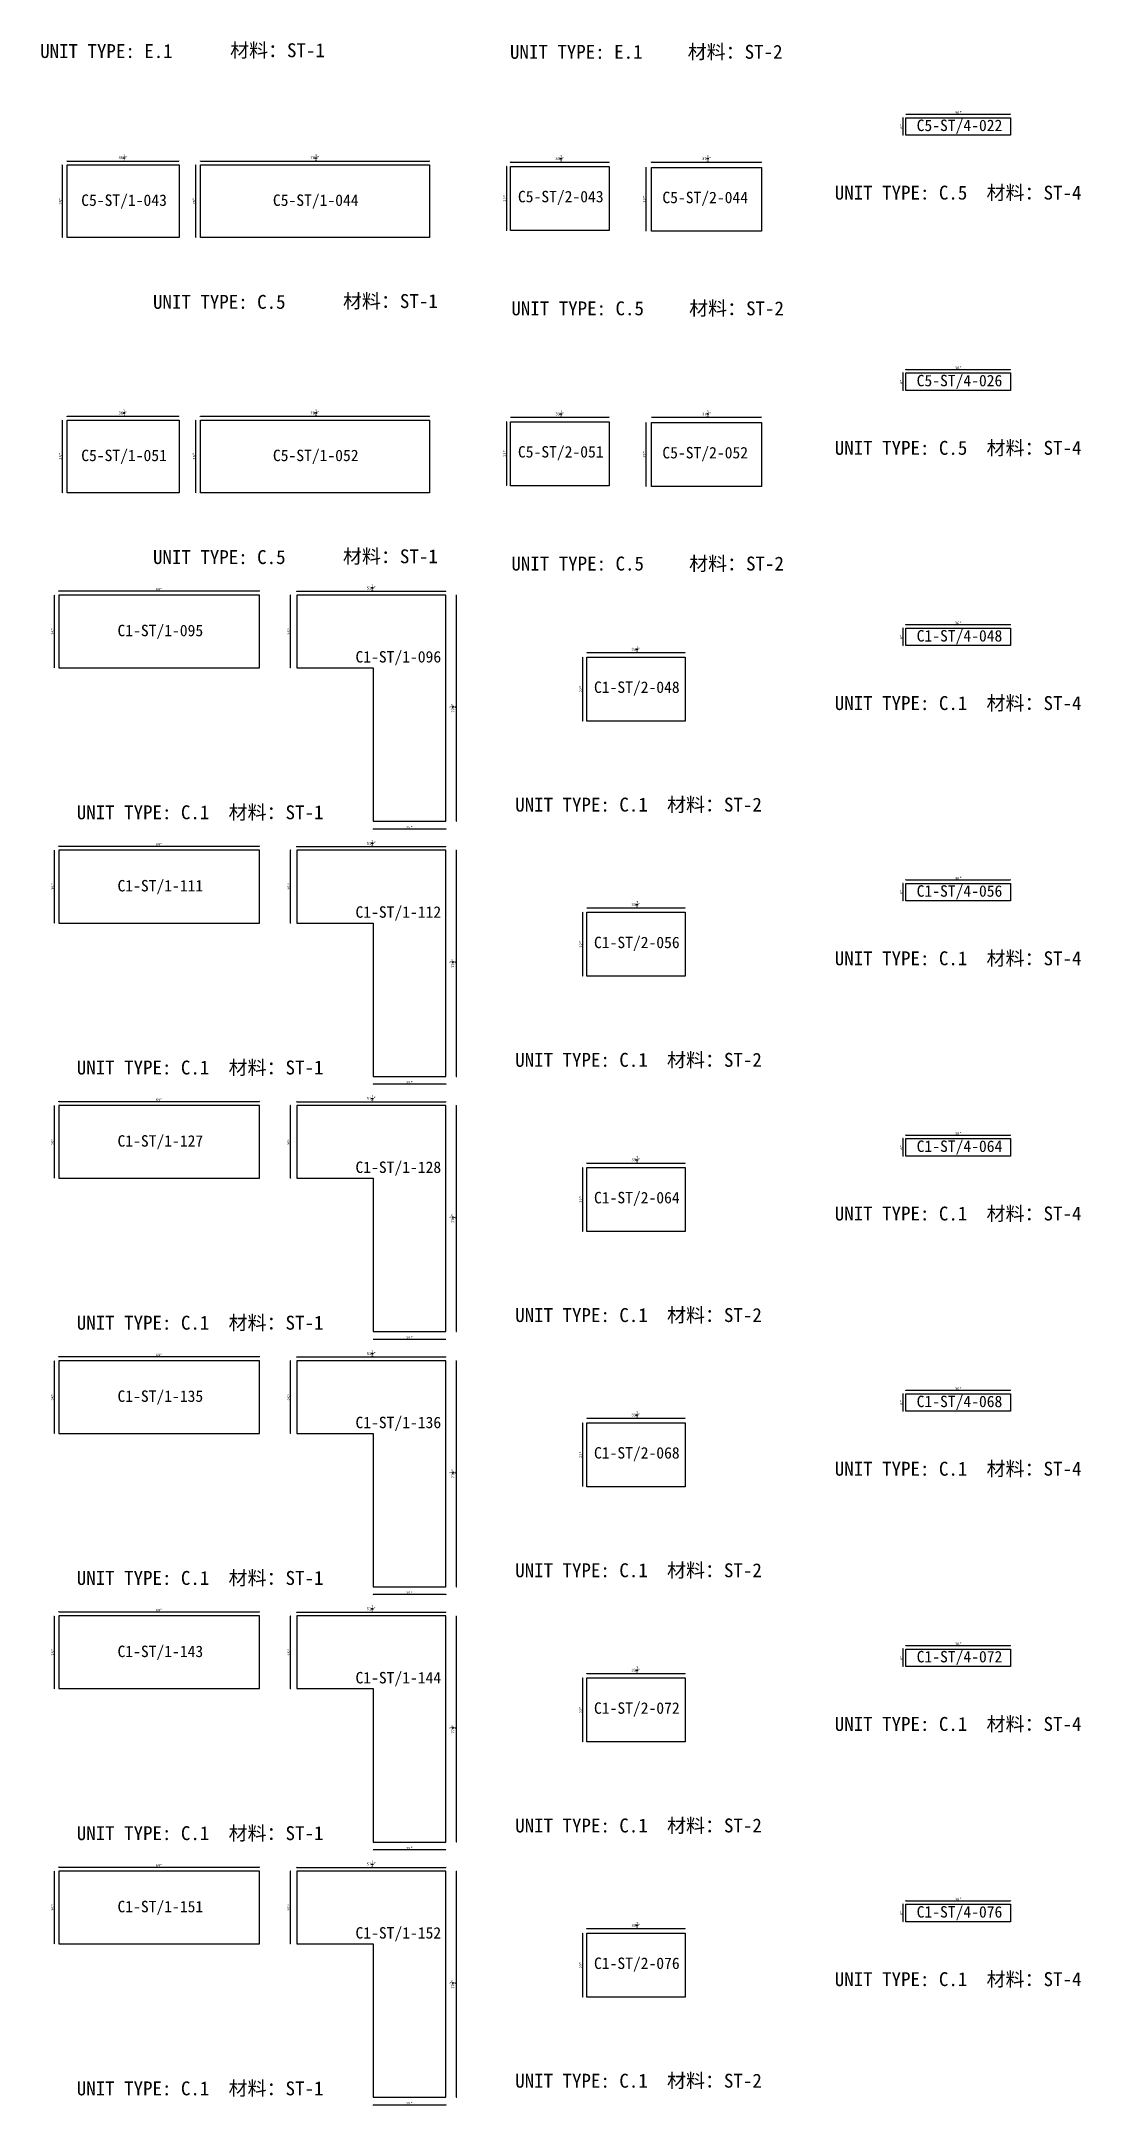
# Model space of a CAD drawing. Header units: millimetres. Extents: x -46962 to 137822, y -48342 to 2116.
# Drawn here: x 15665 to 24745, y -48342 to -30307 of the extents above; entities that cross this region are included whole.
import ezdxf
from ezdxf.enums import TextEntityAlignment as Align

# ---------------------------------------------------------------- set-up
doc = ezdxf.new("R2010")
doc.units = ezdxf.units.MM
doc.layers.add('COUNTERTOP_NUMBER', color=3, linetype='Continuous')
doc.layers.add('COUNTERTOPS', color=7, linetype='Continuous')
doc.styles.add('样式 1', font='')
doc.styles.get('样式 1').set_extended_font_data('NSimSun')
doc.dimstyles.new('副本 ISO-25', dxfattribs={"dimtxt": 25, "dimasz": 10, "dimexe": 1.5, "dimexo": 0.5, "dimtad": 1, "dimlfac": 0.03937, "dimlunit": 5, "dimtxsty": '样式 1', "dimblk": 'ARCHTICK', "dimcen": 2.5, "dimclrd": 256, "dimclrt": 1, "dimazin": 3, "dimtfac": 1, "dimtmove": 0, "dimatfit": 3, "dimfxlon": 1})

msp = doc.modelspace()

# ---------------------------------------------------------------- texts
at = {"style": '样式 1'}
for s, p in [('UNIT TYPE: E.1', (15655.029, -30453.173)), ('材料：ST-1', (17314.316, -30446.518)), ('UNIT TYPE: E.1', (19759.439, -30459.951)), ('材料：ST-2', (21312.164, -30459.951)), ('材料：ST-4', (23923.236, -31690.201)), ('UNIT TYPE: C.5', (22596.955, -31690.201)), ('UNIT TYPE: C.5', (16641.005, -32644.333)), ('材料：ST-1', (18300.292, -32637.677)), ('UNIT TYPE: C.5', (19771.78, -32701.006)), ('材料：ST-2', (21324.505, -32701.006)), ('UNIT TYPE: C.5', (22596.955, -33919.768)), ('材料：ST-4', (23923.236, -33919.768)), ('UNIT TYPE: C.5', (16641.005, -34873.9)), ('材料：ST-1', (18300.292, -34867.245)), ('UNIT TYPE: C.5', (19771.78, -34930.573)), ('材料：ST-2', (21324.505, -34930.573)), ('UNIT TYPE: C.1', (22596.955, -36149.335)), ('材料：ST-4', (23923.236, -36149.335)), ('材料：ST-1', (17301.275, -37103.467)), ('UNIT TYPE: C.1', (19805.08, -37036.514)), ('材料：ST-2', (21131.361, -37036.514)), ('UNIT TYPE: C.1', (15974.994, -37103.467)), ('UNIT TYPE: C.1', (22596.955, -38378.903)), ('材料：ST-4', (23923.236, -38378.903)), ('材料：ST-2', (21131.361, -39266.081)), ('UNIT TYPE: C.1', (15974.994, -39333.034)), ('材料：ST-1', (17301.275, -39333.034)), ('UNIT TYPE: C.1', (19805.08, -39266.081)), ('UNIT TYPE: C.1', (22596.955, -40608.47)), ('材料：ST-4', (23923.236, -40608.47)), ('UNIT TYPE: C.1', (15974.994, -41562.601)), ('材料：ST-1', (17301.275, -41562.601)), ('UNIT TYPE: C.1', (19805.08, -41495.648)), ('材料：ST-2', (21131.361, -41495.648)), ('UNIT TYPE: C.1', (22596.955, -42838.037)), ('材料：ST-4', (23923.236, -42838.037)), ('UNIT TYPE: C.1', (19805.08, -43725.215)), ('材料：ST-2', (21131.361, -43725.215)), ('UNIT TYPE: C.1', (15974.994, -43792.169)), ('材料：ST-1', (17301.275, -43792.169)), ('UNIT TYPE: C.1', (22596.955, -45067.604)), ('材料：ST-4', (23923.236, -45067.604)), ('UNIT TYPE: C.1', (15974.994, -46021.736)), ('材料：ST-1', (17301.275, -46021.736)), ('UNIT TYPE: C.1', (19805.08, -45954.783)), ('材料：ST-2', (21131.361, -45954.783)), ('UNIT TYPE: C.1', (22596.955, -47297.171)), ('材料：ST-4', (23923.236, -47297.171)), ('UNIT TYPE: C.1', (15974.994, -48251.303)), ('材料：ST-1', (17301.275, -48251.303)), ('UNIT TYPE: C.1', (19805.08, -48184.35)), ('材料：ST-2', (21131.361, -48184.35))]:
    msp.add_text(s, height=121.5865, dxfattribs=at).set_placement(p)
at = {"layer": 'COUNTERTOP_NUMBER', "color": 3, "style": '样式 1'}
for s, p in [('C5-ST/4-022', (23686.51, -31041.613)), ('C5-ST/1-043', (16388.034, -31695.364)), ('C5-ST/1-044', (18062.688, -31695.364)), ('C5-ST/2-043', (20203.254, -31663.953)), ('C5-ST/2-044', (21465.041, -31671.383)), ('C5-ST/4-026', (23686.51, -33271.18)), ('C5-ST/1-051', (16388.034, -33924.931)), ('C5-ST/1-052', (18062.688, -33924.931)), ('C5-ST/2-051', (20203.254, -33893.521)), ('C5-ST/2-052', (21465.041, -33900.951)), ('C1-ST/1-095', (16705.186, -35454.537)), ('C1-ST/4-048', (23686.51, -35500.748)), ('C1-ST/1-096', (18784.081, -35684.387)), ('C1-ST/2-048', (20867.715, -35949.879)), ('C1-ST/1-111', (16705.186, -37684.105)), ('C1-ST/4-056', (23686.51, -37730.315)), ('C1-ST/1-112', (18784.081, -37913.955)), ('C1-ST/2-056', (20867.715, -38179.447)), ('C1-ST/1-127', (16705.186, -39913.672)), ('C1-ST/4-064', (23686.51, -39959.882)), ('C1-ST/1-128', (18784.081, -40143.522)), ('C1-ST/2-064', (20867.715, -40409.014)), ('C1-ST/1-135', (16705.186, -42143.239)), ('C1-ST/4-068', (23686.51, -42189.449)), ('C1-ST/1-136', (18784.081, -42373.089)), ('C1-ST/2-068', (20867.715, -42638.581)), ('C1-ST/1-143', (16705.186, -44372.806)), ('C1-ST/4-072', (23686.51, -44419.016)), ('C1-ST/1-144', (18784.081, -44602.656)), ('C1-ST/2-072', (20867.715, -44868.148)), ('C1-ST/1-151', (16705.186, -46602.374)), ('C1-ST/4-076', (23686.51, -46648.584)), ('C1-ST/1-152', (18784.081, -46832.224)), ('C1-ST/2-076', (20867.715, -47097.715))]:
    msp.add_text(s, height=100, dxfattribs=at).set_placement(p, align=Align.MIDDLE_CENTER)

# ---------------------------------------------------------------- blocks, each defined once
blk = doc.blocks.new('_ArchTick')
at = {"color": 0, "linetype": 'ByBlock', "const_width": 0.15}
blk.add_lwpolyline([(-0.5, -0.5), (0.5, 0.5)], dxfattribs=at)
blk = doc.blocks.new('*D891')
at = {"color": 0, "lineweight": -2, "transparency": 16777216}
for p, q in [((15781, -35145), (15779, -35145)), ((15781, -35780), (15779, -35780))]:
    blk.add_line(p, q, dxfattribs=at)
at = {"lineweight": -2, "transparency": 16777216}
blk.add_line((15780, -35780), (15780, -35145), dxfattribs=at)
at = {"layer": 'Defpoints', "color": 0, "transparency": 16777216}
for p in [(15780, -35145), (15817, -35145), (15817, -35780)]:
    blk.add_point(p, dxfattribs=at)
at = {"lineweight": -2, "transparency": 16777216, "xscale": 10, "yscale": 10, "zscale": 10}
for p, rotation in [((15780, -35145), 90), ((15780, -35780), 270)]:
    blk.add_blockref('_ArchTick', p, dxfattribs=dict(at, rotation=rotation))
at = {"color": 1, "transparency": 16777216, "insert": (15767, -35463), "char_height": 25, "attachment_point": 5, "rotation": 90, "style": '样式 1'}
blk.add_mtext('\\A1;25"', dxfattribs=at)
blk = doc.blocks.new('*D892')
at = {"color": 0, "lineweight": -2, "transparency": 16777216}
for p, q in [((15817, -35110), (15817, -35108)), ((17570, -35110), (17570, -35108))]:
    blk.add_line(p, q, dxfattribs=at)
at = {"lineweight": -2, "transparency": 16777216}
blk.add_line((15817, -35109), (17570, -35109), dxfattribs=at)
at = {"layer": 'Defpoints', "color": 0, "transparency": 16777216}
for p in [(15817, -35145), (17570, -35109), (17570, -35145)]:
    blk.add_point(p, dxfattribs=at)
at = {"lineweight": -2, "transparency": 16777216, "xscale": 10, "yscale": 10, "zscale": 10, "rotation": 180}
blk.add_blockref('_ArchTick', (15817, -35109), dxfattribs=at)
at = {"lineweight": -2, "transparency": 16777216, "xscale": 10, "yscale": 10, "zscale": 10}
blk.add_blockref('_ArchTick', (17570, -35109), dxfattribs=at)
at = {"color": 1, "transparency": 16777216, "insert": (16694, -35096), "char_height": 25, "attachment_point": 5, "style": '样式 1'}
blk.add_mtext('\\A1;69"', dxfattribs=at)
blk = doc.blocks.new('*D893')
at = {"color": 0, "lineweight": -2, "transparency": 16777216}
for p, q in [((17896, -35113), (17896, -35111)), ((19198, -35113), (19198, -35111))]:
    blk.add_line(p, q, dxfattribs=at)
at = {"lineweight": -2, "transparency": 16777216}
blk.add_line((17896, -35112), (19198, -35112), dxfattribs=at)
at = {"layer": 'Defpoints', "color": 0, "transparency": 16777216}
for p in [(17896, -35145), (19198, -35112), (19198, -35145)]:
    blk.add_point(p, dxfattribs=at)
at = {"lineweight": -2, "transparency": 16777216, "xscale": 10, "yscale": 10, "zscale": 10, "rotation": 180}
blk.add_blockref('_ArchTick', (17896, -35112), dxfattribs=at)
at = {"lineweight": -2, "transparency": 16777216, "xscale": 10, "yscale": 10, "zscale": 10}
blk.add_blockref('_ArchTick', (19198, -35112), dxfattribs=at)
at = {"color": 1, "transparency": 16777216, "insert": (18547, -35083), "char_height": 25, "attachment_point": 5, "style": '样式 1'}
blk.add_mtext('\\A1;51{\\H1x;\\S1/4;}"', dxfattribs=at)
blk = doc.blocks.new('*D894')
at = {"color": 0, "lineweight": -2, "transparency": 16777216}
for p, q in [((17844, -35145), (17841, -35145)), ((17844, -35780), (17841, -35780))]:
    blk.add_line(p, q, dxfattribs=at)
at = {"lineweight": -2, "transparency": 16777216}
blk.add_line((17843, -35780), (17843, -35145), dxfattribs=at)
at = {"layer": 'Defpoints', "color": 0, "transparency": 16777216}
for p in [(17843, -35145), (17896, -35145), (17896, -35780)]:
    blk.add_point(p, dxfattribs=at)
at = {"lineweight": -2, "transparency": 16777216, "xscale": 10, "yscale": 10, "zscale": 10}
for p, rotation in [((17843, -35145), 90), ((17843, -35780), 270)]:
    blk.add_blockref('_ArchTick', p, dxfattribs=dict(at, rotation=rotation))
at = {"color": 1, "transparency": 16777216, "insert": (17830, -35463), "char_height": 25, "attachment_point": 5, "rotation": 90, "style": '样式 1'}
blk.add_mtext('\\A1;25"', dxfattribs=at)
blk = doc.blocks.new('*D887')
at = {"color": 0, "lineweight": -2, "transparency": 16777216}
for p, q in [((18563, -37188), (18563, -37190)), ((19198, -37188), (19198, -37190))]:
    blk.add_line(p, q, dxfattribs=at)
at = {"lineweight": -2, "transparency": 16777216}
blk.add_line((19198, -37189), (18563, -37189), dxfattribs=at)
at = {"layer": 'Defpoints', "color": 0, "transparency": 16777216}
for p in [(18563, -37120), (19198, -37120), (18563, -37189)]:
    blk.add_point(p, dxfattribs=at)
at = {"lineweight": -2, "transparency": 16777216, "xscale": 10, "yscale": 10, "zscale": 10, "rotation": 180}
blk.add_blockref('_ArchTick', (18563, -37189), dxfattribs=at)
at = {"lineweight": -2, "transparency": 16777216, "xscale": 10, "yscale": 10, "zscale": 10}
blk.add_blockref('_ArchTick', (19198, -37189), dxfattribs=at)
at = {"color": 1, "transparency": 16777216, "insert": (18880, -37176), "char_height": 25, "attachment_point": 5, "style": '样式 1'}
blk.add_mtext('\\A1;25"', dxfattribs=at)
blk = doc.blocks.new('*D888')
at = {"color": 0, "lineweight": -2, "transparency": 16777216}
for p, q in [((19290, -35145), (19293, -35145)), ((19290, -37120), (19293, -37120))]:
    blk.add_line(p, q, dxfattribs=at)
at = {"lineweight": -2, "transparency": 16777216}
blk.add_line((19291, -37120), (19291, -35145), dxfattribs=at)
at = {"layer": 'Defpoints', "color": 0, "transparency": 16777216}
for p in [(19198, -35145), (19291, -35145), (19198, -37120)]:
    blk.add_point(p, dxfattribs=at)
at = {"lineweight": -2, "transparency": 16777216, "xscale": 10, "yscale": 10, "zscale": 10}
for p, rotation in [((19291, -35145), 90), ((19291, -37120), 270)]:
    blk.add_blockref('_ArchTick', p, dxfattribs=dict(at, rotation=rotation))
at = {"color": 1, "transparency": 16777216, "insert": (19262, -36133), "char_height": 25, "attachment_point": 5, "rotation": 90, "style": '样式 1'}
blk.add_mtext('\\A1;77{\\H1x;\\S3/4;}"', dxfattribs=at)
blk = doc.blocks.new('*D889')
at = {"color": 0, "lineweight": -2, "transparency": 16777216}
for p, q in [((20430, -35648), (20430, -35646)), ((21290, -35648), (21290, -35646))]:
    blk.add_line(p, q, dxfattribs=at)
at = {"lineweight": -2, "transparency": 16777216}
blk.add_line((20430, -35647), (21290, -35647), dxfattribs=at)
at = {"layer": 'Defpoints', "color": 0, "transparency": 16777216}
for p in [(20430, -35687), (21290, -35647), (21290, -35687)]:
    blk.add_point(p, dxfattribs=at)
at = {"lineweight": -2, "transparency": 16777216, "xscale": 10, "yscale": 10, "zscale": 10, "rotation": 180}
blk.add_blockref('_ArchTick', (20430, -35647), dxfattribs=at)
at = {"lineweight": -2, "transparency": 16777216, "xscale": 10, "yscale": 10, "zscale": 10}
blk.add_blockref('_ArchTick', (21290, -35647), dxfattribs=at)
at = {"color": 1, "transparency": 16777216, "insert": (20860, -35618), "char_height": 25, "attachment_point": 5, "style": '样式 1'}
blk.add_mtext('\\A1;33{\\H1x;\\S7/8;}"', dxfattribs=at)
blk = doc.blocks.new('*D890')
at = {"color": 0, "lineweight": -2, "transparency": 16777216}
for p, q in [((20394, -35687), (20392, -35687)), ((20394, -36246), (20392, -36246))]:
    blk.add_line(p, q, dxfattribs=at)
at = {"lineweight": -2, "transparency": 16777216}
blk.add_line((20393, -35687), (20393, -36246), dxfattribs=at)
at = {"layer": 'Defpoints', "color": 0, "transparency": 16777216}
for p in [(20430, -35687), (20393, -36246), (20430, -36246)]:
    blk.add_point(p, dxfattribs=at)
at = {"lineweight": -2, "transparency": 16777216, "xscale": 10, "yscale": 10, "zscale": 10}
for p, rotation in [((20393, -35687), 90), ((20393, -36246), 270)]:
    blk.add_blockref('_ArchTick', p, dxfattribs=dict(at, rotation=rotation))
at = {"color": 1, "transparency": 16777216, "insert": (20380, -35966), "char_height": 25, "attachment_point": 5, "rotation": 90, "style": '样式 1'}
blk.add_mtext('\\A1;22"', dxfattribs=at)
blk = doc.blocks.new('*D895')
at = {"color": 0, "lineweight": -2, "transparency": 16777216}
for p, q in [((23219, -35404), (23219, -35402)), ((24133, -35404), (24133, -35402))]:
    blk.add_line(p, q, dxfattribs=at)
at = {"lineweight": -2, "transparency": 16777216}
blk.add_line((23219, -35403), (24133, -35403), dxfattribs=at)
at = {"layer": 'Defpoints', "color": 0, "transparency": 16777216}
for p in [(23219, -35434), (24133, -35403), (24133, -35434)]:
    blk.add_point(p, dxfattribs=at)
at = {"lineweight": -2, "transparency": 16777216, "xscale": 10, "yscale": 10, "zscale": 10, "rotation": 180}
blk.add_blockref('_ArchTick', (23219, -35403), dxfattribs=at)
at = {"lineweight": -2, "transparency": 16777216, "xscale": 10, "yscale": 10, "zscale": 10}
blk.add_blockref('_ArchTick', (24133, -35403), dxfattribs=at)
at = {"color": 1, "transparency": 16777216, "insert": (23676, -35390), "char_height": 25, "attachment_point": 5, "style": '样式 1'}
blk.add_mtext('\\A1;36"', dxfattribs=at)
blk = doc.blocks.new('*D896')
at = {"color": 0, "lineweight": -2, "transparency": 16777216}
for p, q in [((23194, -35434), (23191, -35434)), ((23194, -35587), (23191, -35587))]:
    blk.add_line(p, q, dxfattribs=at)
at = {"lineweight": -2, "transparency": 16777216}
blk.add_line((23193, -35587), (23193, -35434), dxfattribs=at)
at = {"layer": 'Defpoints', "color": 0, "transparency": 16777216}
for p in [(23193, -35434), (23219, -35434), (23219, -35587)]:
    blk.add_point(p, dxfattribs=at)
at = {"lineweight": -2, "transparency": 16777216, "xscale": 10, "yscale": 10, "zscale": 10}
for p, rotation in [((23193, -35434), 90), ((23193, -35587), 270)]:
    blk.add_blockref('_ArchTick', p, dxfattribs=dict(at, rotation=rotation))
at = {"color": 1, "transparency": 16777216, "insert": (23180, -35510), "char_height": 25, "attachment_point": 5, "rotation": 90, "style": '样式 1'}
blk.add_mtext('\\A1;6"', dxfattribs=at)
blk = doc.blocks.new('*D901')
at = {"color": 0, "lineweight": -2, "transparency": 16777216}
for p, q in [((15781, -37375), (15779, -37375)), ((15781, -38010), (15779, -38010))]:
    blk.add_line(p, q, dxfattribs=at)
at = {"lineweight": -2, "transparency": 16777216}
blk.add_line((15780, -38010), (15780, -37375), dxfattribs=at)
at = {"layer": 'Defpoints', "color": 0, "transparency": 16777216}
for p in [(15780, -37375), (15817, -37375), (15817, -38010)]:
    blk.add_point(p, dxfattribs=at)
at = {"lineweight": -2, "transparency": 16777216, "xscale": 10, "yscale": 10, "zscale": 10}
for p, rotation in [((15780, -37375), 90), ((15780, -38010), 270)]:
    blk.add_blockref('_ArchTick', p, dxfattribs=dict(at, rotation=rotation))
at = {"color": 1, "transparency": 16777216, "insert": (15767, -37692), "char_height": 25, "attachment_point": 5, "rotation": 90, "style": '样式 1'}
blk.add_mtext('\\A1;25"', dxfattribs=at)
blk = doc.blocks.new('*D902')
at = {"color": 0, "lineweight": -2, "transparency": 16777216}
for p, q in [((15817, -37340), (15817, -37337)), ((17570, -37340), (17570, -37337))]:
    blk.add_line(p, q, dxfattribs=at)
at = {"lineweight": -2, "transparency": 16777216}
blk.add_line((15817, -37339), (17570, -37339), dxfattribs=at)
at = {"layer": 'Defpoints', "color": 0, "transparency": 16777216}
for p in [(15817, -37375), (17570, -37339), (17570, -37375)]:
    blk.add_point(p, dxfattribs=at)
at = {"lineweight": -2, "transparency": 16777216, "xscale": 10, "yscale": 10, "zscale": 10, "rotation": 180}
blk.add_blockref('_ArchTick', (15817, -37339), dxfattribs=at)
at = {"lineweight": -2, "transparency": 16777216, "xscale": 10, "yscale": 10, "zscale": 10}
blk.add_blockref('_ArchTick', (17570, -37339), dxfattribs=at)
at = {"color": 1, "transparency": 16777216, "insert": (16694, -37325), "char_height": 25, "attachment_point": 5, "style": '样式 1'}
blk.add_mtext('\\A1;69"', dxfattribs=at)
blk = doc.blocks.new('*D903')
at = {"color": 0, "lineweight": -2, "transparency": 16777216}
for p, q in [((17896, -37343), (17896, -37340)), ((19198, -37343), (19198, -37340))]:
    blk.add_line(p, q, dxfattribs=at)
at = {"lineweight": -2, "transparency": 16777216}
blk.add_line((17896, -37342), (19198, -37342), dxfattribs=at)
at = {"layer": 'Defpoints', "color": 0, "transparency": 16777216}
for p in [(17896, -37375), (19198, -37342), (19198, -37375)]:
    blk.add_point(p, dxfattribs=at)
at = {"lineweight": -2, "transparency": 16777216, "xscale": 10, "yscale": 10, "zscale": 10, "rotation": 180}
blk.add_blockref('_ArchTick', (17896, -37342), dxfattribs=at)
at = {"lineweight": -2, "transparency": 16777216, "xscale": 10, "yscale": 10, "zscale": 10}
blk.add_blockref('_ArchTick', (19198, -37342), dxfattribs=at)
at = {"color": 1, "transparency": 16777216, "insert": (18547, -37313), "char_height": 25, "attachment_point": 5, "style": '样式 1'}
blk.add_mtext('\\A1;51{\\H1x;\\S1/4;}"', dxfattribs=at)
blk = doc.blocks.new('*D904')
at = {"color": 0, "lineweight": -2, "transparency": 16777216}
for p, q in [((17844, -37375), (17841, -37375)), ((17844, -38010), (17841, -38010))]:
    blk.add_line(p, q, dxfattribs=at)
at = {"lineweight": -2, "transparency": 16777216}
blk.add_line((17843, -38010), (17843, -37375), dxfattribs=at)
at = {"layer": 'Defpoints', "color": 0, "transparency": 16777216}
for p in [(17843, -37375), (17896, -37375), (17896, -38010)]:
    blk.add_point(p, dxfattribs=at)
at = {"lineweight": -2, "transparency": 16777216, "xscale": 10, "yscale": 10, "zscale": 10}
for p, rotation in [((17843, -37375), 90), ((17843, -38010), 270)]:
    blk.add_blockref('_ArchTick', p, dxfattribs=dict(at, rotation=rotation))
at = {"color": 1, "transparency": 16777216, "insert": (17830, -37692), "char_height": 25, "attachment_point": 5, "rotation": 90, "style": '样式 1'}
blk.add_mtext('\\A1;25"', dxfattribs=at)
blk = doc.blocks.new('*D897')
at = {"color": 0, "lineweight": -2, "transparency": 16777216}
for p, q in [((18563, -39417), (18563, -39420)), ((19198, -39417), (19198, -39420))]:
    blk.add_line(p, q, dxfattribs=at)
at = {"lineweight": -2, "transparency": 16777216}
blk.add_line((19198, -39418), (18563, -39418), dxfattribs=at)
at = {"layer": 'Defpoints', "color": 0, "transparency": 16777216}
for p in [(18563, -39350), (18563, -39418), (19198, -39350)]:
    blk.add_point(p, dxfattribs=at)
at = {"lineweight": -2, "transparency": 16777216, "xscale": 10, "yscale": 10, "zscale": 10, "rotation": 180}
blk.add_blockref('_ArchTick', (18563, -39418), dxfattribs=at)
at = {"lineweight": -2, "transparency": 16777216, "xscale": 10, "yscale": 10, "zscale": 10}
blk.add_blockref('_ArchTick', (19198, -39418), dxfattribs=at)
at = {"color": 1, "transparency": 16777216, "insert": (18880, -39405), "char_height": 25, "attachment_point": 5, "style": '样式 1'}
blk.add_mtext('\\A1;25"', dxfattribs=at)
blk = doc.blocks.new('*D898')
at = {"color": 0, "lineweight": -2, "transparency": 16777216}
for p, q in [((19290, -37375), (19293, -37375)), ((19290, -39350), (19293, -39350))]:
    blk.add_line(p, q, dxfattribs=at)
at = {"lineweight": -2, "transparency": 16777216}
blk.add_line((19291, -39350), (19291, -37375), dxfattribs=at)
at = {"layer": 'Defpoints', "color": 0, "transparency": 16777216}
for p in [(19198, -37375), (19291, -37375), (19198, -39350)]:
    blk.add_point(p, dxfattribs=at)
at = {"lineweight": -2, "transparency": 16777216, "xscale": 10, "yscale": 10, "zscale": 10}
for p, rotation in [((19291, -37375), 90), ((19291, -39350), 270)]:
    blk.add_blockref('_ArchTick', p, dxfattribs=dict(at, rotation=rotation))
at = {"color": 1, "transparency": 16777216, "insert": (19262, -38362), "char_height": 25, "attachment_point": 5, "rotation": 90, "style": '样式 1'}
blk.add_mtext('\\A1;77{\\H1x;\\S3/4;}"', dxfattribs=at)
blk = doc.blocks.new('*D899')
at = {"color": 0, "lineweight": -2, "transparency": 16777216}
for p, q in [((20430, -37878), (20430, -37876)), ((21290, -37878), (21290, -37876))]:
    blk.add_line(p, q, dxfattribs=at)
at = {"lineweight": -2, "transparency": 16777216}
blk.add_line((20430, -37877), (21290, -37877), dxfattribs=at)
at = {"layer": 'Defpoints', "color": 0, "transparency": 16777216}
for p in [(20430, -37916), (21290, -37877), (21290, -37916)]:
    blk.add_point(p, dxfattribs=at)
at = {"lineweight": -2, "transparency": 16777216, "xscale": 10, "yscale": 10, "zscale": 10, "rotation": 180}
blk.add_blockref('_ArchTick', (20430, -37877), dxfattribs=at)
at = {"lineweight": -2, "transparency": 16777216, "xscale": 10, "yscale": 10, "zscale": 10}
blk.add_blockref('_ArchTick', (21290, -37877), dxfattribs=at)
at = {"color": 1, "transparency": 16777216, "insert": (20860, -37848), "char_height": 25, "attachment_point": 5, "style": '样式 1'}
blk.add_mtext('\\A1;33{\\H1x;\\S7/8;}"', dxfattribs=at)
blk = doc.blocks.new('*D900')
at = {"color": 0, "lineweight": -2, "transparency": 16777216}
for p, q in [((20394, -37916), (20392, -37916)), ((20394, -38475), (20392, -38475))]:
    blk.add_line(p, q, dxfattribs=at)
at = {"lineweight": -2, "transparency": 16777216}
blk.add_line((20393, -37916), (20393, -38475), dxfattribs=at)
at = {"layer": 'Defpoints', "color": 0, "transparency": 16777216}
for p in [(20430, -37916), (20393, -38475), (20430, -38475)]:
    blk.add_point(p, dxfattribs=at)
at = {"lineweight": -2, "transparency": 16777216, "xscale": 10, "yscale": 10, "zscale": 10}
for p, rotation in [((20393, -37916), 90), ((20393, -38475), 270)]:
    blk.add_blockref('_ArchTick', p, dxfattribs=dict(at, rotation=rotation))
at = {"color": 1, "transparency": 16777216, "insert": (20380, -38196), "char_height": 25, "attachment_point": 5, "rotation": 90, "style": '样式 1'}
blk.add_mtext('\\A1;22"', dxfattribs=at)
blk = doc.blocks.new('*D905')
at = {"color": 0, "lineweight": -2, "transparency": 16777216}
for p, q in [((23219, -37634), (23219, -37631)), ((24133, -37634), (24133, -37631))]:
    blk.add_line(p, q, dxfattribs=at)
at = {"lineweight": -2, "transparency": 16777216}
blk.add_line((23219, -37633), (24133, -37633), dxfattribs=at)
at = {"layer": 'Defpoints', "color": 0, "transparency": 16777216}
for p in [(23219, -37664), (24133, -37633), (24133, -37664)]:
    blk.add_point(p, dxfattribs=at)
at = {"lineweight": -2, "transparency": 16777216, "xscale": 10, "yscale": 10, "zscale": 10, "rotation": 180}
blk.add_blockref('_ArchTick', (23219, -37633), dxfattribs=at)
at = {"lineweight": -2, "transparency": 16777216, "xscale": 10, "yscale": 10, "zscale": 10}
blk.add_blockref('_ArchTick', (24133, -37633), dxfattribs=at)
at = {"color": 1, "transparency": 16777216, "insert": (23676, -37620), "char_height": 25, "attachment_point": 5, "style": '样式 1'}
blk.add_mtext('\\A1;36"', dxfattribs=at)
blk = doc.blocks.new('*D906')
at = {"color": 0, "lineweight": -2, "transparency": 16777216}
for p, q in [((23194, -37664), (23191, -37664)), ((23194, -37816), (23191, -37816))]:
    blk.add_line(p, q, dxfattribs=at)
at = {"lineweight": -2, "transparency": 16777216}
blk.add_line((23193, -37816), (23193, -37664), dxfattribs=at)
at = {"layer": 'Defpoints', "color": 0, "transparency": 16777216}
for p in [(23193, -37664), (23219, -37664), (23219, -37816)]:
    blk.add_point(p, dxfattribs=at)
at = {"lineweight": -2, "transparency": 16777216, "xscale": 10, "yscale": 10, "zscale": 10}
for p, rotation in [((23193, -37664), 90), ((23193, -37816), 270)]:
    blk.add_blockref('_ArchTick', p, dxfattribs=dict(at, rotation=rotation))
at = {"color": 1, "transparency": 16777216, "insert": (23180, -37740), "char_height": 25, "attachment_point": 5, "rotation": 90, "style": '样式 1'}
blk.add_mtext('\\A1;6"', dxfattribs=at)
blk = doc.blocks.new('*D911')
at = {"color": 0, "lineweight": -2, "transparency": 16777216}
for p, q in [((15781, -39605), (15779, -39605)), ((15781, -40240), (15779, -40240))]:
    blk.add_line(p, q, dxfattribs=at)
at = {"lineweight": -2, "transparency": 16777216}
blk.add_line((15780, -40240), (15780, -39605), dxfattribs=at)
at = {"layer": 'Defpoints', "color": 0, "transparency": 16777216}
for p in [(15780, -39605), (15817, -39605), (15817, -40240)]:
    blk.add_point(p, dxfattribs=at)
at = {"lineweight": -2, "transparency": 16777216, "xscale": 10, "yscale": 10, "zscale": 10}
for p, rotation in [((15780, -39605), 90), ((15780, -40240), 270)]:
    blk.add_blockref('_ArchTick', p, dxfattribs=dict(at, rotation=rotation))
at = {"color": 1, "transparency": 16777216, "insert": (15767, -39922), "char_height": 25, "attachment_point": 5, "rotation": 90, "style": '样式 1'}
blk.add_mtext('\\A1;25"', dxfattribs=at)
blk = doc.blocks.new('*D912')
at = {"color": 0, "lineweight": -2, "transparency": 16777216}
for p, q in [((15817, -39569), (15817, -39567)), ((17570, -39569), (17570, -39567))]:
    blk.add_line(p, q, dxfattribs=at)
at = {"lineweight": -2, "transparency": 16777216}
blk.add_line((15817, -39568), (17570, -39568), dxfattribs=at)
at = {"layer": 'Defpoints', "color": 0, "transparency": 16777216}
for p in [(15817, -39605), (17570, -39568), (17570, -39605)]:
    blk.add_point(p, dxfattribs=at)
at = {"lineweight": -2, "transparency": 16777216, "xscale": 10, "yscale": 10, "zscale": 10, "rotation": 180}
blk.add_blockref('_ArchTick', (15817, -39568), dxfattribs=at)
at = {"lineweight": -2, "transparency": 16777216, "xscale": 10, "yscale": 10, "zscale": 10}
blk.add_blockref('_ArchTick', (17570, -39568), dxfattribs=at)
at = {"color": 1, "transparency": 16777216, "insert": (16694, -39555), "char_height": 25, "attachment_point": 5, "style": '样式 1'}
blk.add_mtext('\\A1;69"', dxfattribs=at)
blk = doc.blocks.new('*D913')
at = {"color": 0, "lineweight": -2, "transparency": 16777216}
for p, q in [((17896, -39572), (17896, -39570)), ((19198, -39572), (19198, -39570))]:
    blk.add_line(p, q, dxfattribs=at)
at = {"lineweight": -2, "transparency": 16777216}
blk.add_line((17896, -39571), (19198, -39571), dxfattribs=at)
at = {"layer": 'Defpoints', "color": 0, "transparency": 16777216}
for p in [(17896, -39605), (19198, -39571), (19198, -39605)]:
    blk.add_point(p, dxfattribs=at)
at = {"lineweight": -2, "transparency": 16777216, "xscale": 10, "yscale": 10, "zscale": 10, "rotation": 180}
blk.add_blockref('_ArchTick', (17896, -39571), dxfattribs=at)
at = {"lineweight": -2, "transparency": 16777216, "xscale": 10, "yscale": 10, "zscale": 10}
blk.add_blockref('_ArchTick', (19198, -39571), dxfattribs=at)
at = {"color": 1, "transparency": 16777216, "insert": (18547, -39542), "char_height": 25, "attachment_point": 5, "style": '样式 1'}
blk.add_mtext('\\A1;51{\\H1x;\\S1/4;}"', dxfattribs=at)
blk = doc.blocks.new('*D914')
at = {"color": 0, "lineweight": -2, "transparency": 16777216}
for p, q in [((17844, -39605), (17841, -39605)), ((17844, -40240), (17841, -40240))]:
    blk.add_line(p, q, dxfattribs=at)
at = {"lineweight": -2, "transparency": 16777216}
blk.add_line((17843, -40240), (17843, -39605), dxfattribs=at)
at = {"layer": 'Defpoints', "color": 0, "transparency": 16777216}
for p in [(17843, -39605), (17896, -39605), (17896, -40240)]:
    blk.add_point(p, dxfattribs=at)
at = {"lineweight": -2, "transparency": 16777216, "xscale": 10, "yscale": 10, "zscale": 10}
for p, rotation in [((17843, -39605), 90), ((17843, -40240), 270)]:
    blk.add_blockref('_ArchTick', p, dxfattribs=dict(at, rotation=rotation))
at = {"color": 1, "transparency": 16777216, "insert": (17830, -39922), "char_height": 25, "attachment_point": 5, "rotation": 90, "style": '样式 1'}
blk.add_mtext('\\A1;25"', dxfattribs=at)
blk = doc.blocks.new('*D907')
at = {"color": 0, "lineweight": -2, "transparency": 16777216}
for p, q in [((18563, -41647), (18563, -41649)), ((19198, -41647), (19198, -41649))]:
    blk.add_line(p, q, dxfattribs=at)
at = {"lineweight": -2, "transparency": 16777216}
blk.add_line((19198, -41648), (18563, -41648), dxfattribs=at)
at = {"layer": 'Defpoints', "color": 0, "transparency": 16777216}
for p in [(18563, -41579), (18563, -41648), (19198, -41579)]:
    blk.add_point(p, dxfattribs=at)
at = {"lineweight": -2, "transparency": 16777216, "xscale": 10, "yscale": 10, "zscale": 10, "rotation": 180}
blk.add_blockref('_ArchTick', (18563, -41648), dxfattribs=at)
at = {"lineweight": -2, "transparency": 16777216, "xscale": 10, "yscale": 10, "zscale": 10}
blk.add_blockref('_ArchTick', (19198, -41648), dxfattribs=at)
at = {"color": 1, "transparency": 16777216, "insert": (18880, -41635), "char_height": 25, "attachment_point": 5, "style": '样式 1'}
blk.add_mtext('\\A1;25"', dxfattribs=at)
blk = doc.blocks.new('*D908')
at = {"color": 0, "lineweight": -2, "transparency": 16777216}
for p, q in [((19290, -39605), (19293, -39605)), ((19290, -41579), (19293, -41579))]:
    blk.add_line(p, q, dxfattribs=at)
at = {"lineweight": -2, "transparency": 16777216}
blk.add_line((19291, -41579), (19291, -39605), dxfattribs=at)
at = {"layer": 'Defpoints', "color": 0, "transparency": 16777216}
for p in [(19198, -39605), (19291, -39605), (19198, -41579)]:
    blk.add_point(p, dxfattribs=at)
at = {"lineweight": -2, "transparency": 16777216, "xscale": 10, "yscale": 10, "zscale": 10}
for p, rotation in [((19291, -39605), 90), ((19291, -41579), 270)]:
    blk.add_blockref('_ArchTick', p, dxfattribs=dict(at, rotation=rotation))
at = {"color": 1, "transparency": 16777216, "insert": (19262, -40592), "char_height": 25, "attachment_point": 5, "rotation": 90, "style": '样式 1'}
blk.add_mtext('\\A1;77{\\H1x;\\S3/4;}"', dxfattribs=at)
blk = doc.blocks.new('*D909')
at = {"color": 0, "lineweight": -2, "transparency": 16777216}
for p, q in [((20430, -40108), (20430, -40105)), ((21290, -40108), (21290, -40105))]:
    blk.add_line(p, q, dxfattribs=at)
at = {"lineweight": -2, "transparency": 16777216}
blk.add_line((20430, -40107), (21290, -40107), dxfattribs=at)
at = {"layer": 'Defpoints', "color": 0, "transparency": 16777216}
for p in [(20430, -40146), (21290, -40107), (21290, -40146)]:
    blk.add_point(p, dxfattribs=at)
at = {"lineweight": -2, "transparency": 16777216, "xscale": 10, "yscale": 10, "zscale": 10, "rotation": 180}
blk.add_blockref('_ArchTick', (20430, -40107), dxfattribs=at)
at = {"lineweight": -2, "transparency": 16777216, "xscale": 10, "yscale": 10, "zscale": 10}
blk.add_blockref('_ArchTick', (21290, -40107), dxfattribs=at)
at = {"color": 1, "transparency": 16777216, "insert": (20860, -40078), "char_height": 25, "attachment_point": 5, "style": '样式 1'}
blk.add_mtext('\\A1;33{\\H1x;\\S7/8;}"', dxfattribs=at)
blk = doc.blocks.new('*D910')
at = {"color": 0, "lineweight": -2, "transparency": 16777216}
for p, q in [((20394, -40146), (20392, -40146)), ((20394, -40705), (20392, -40705))]:
    blk.add_line(p, q, dxfattribs=at)
at = {"lineweight": -2, "transparency": 16777216}
blk.add_line((20393, -40146), (20393, -40705), dxfattribs=at)
at = {"layer": 'Defpoints', "color": 0, "transparency": 16777216}
for p in [(20430, -40146), (20393, -40705), (20430, -40705)]:
    blk.add_point(p, dxfattribs=at)
at = {"lineweight": -2, "transparency": 16777216, "xscale": 10, "yscale": 10, "zscale": 10}
for p, rotation in [((20393, -40146), 90), ((20393, -40705), 270)]:
    blk.add_blockref('_ArchTick', p, dxfattribs=dict(at, rotation=rotation))
at = {"color": 1, "transparency": 16777216, "insert": (20380, -40425), "char_height": 25, "attachment_point": 5, "rotation": 90, "style": '样式 1'}
blk.add_mtext('\\A1;22"', dxfattribs=at)
blk = doc.blocks.new('*D915')
at = {"color": 0, "lineweight": -2, "transparency": 16777216}
for p, q in [((23219, -39863), (23219, -39861)), ((24133, -39863), (24133, -39861))]:
    blk.add_line(p, q, dxfattribs=at)
at = {"lineweight": -2, "transparency": 16777216}
blk.add_line((23219, -39862), (24133, -39862), dxfattribs=at)
at = {"layer": 'Defpoints', "color": 0, "transparency": 16777216}
for p in [(23219, -39893), (24133, -39862), (24133, -39893)]:
    blk.add_point(p, dxfattribs=at)
at = {"lineweight": -2, "transparency": 16777216, "xscale": 10, "yscale": 10, "zscale": 10, "rotation": 180}
blk.add_blockref('_ArchTick', (23219, -39862), dxfattribs=at)
at = {"lineweight": -2, "transparency": 16777216, "xscale": 10, "yscale": 10, "zscale": 10}
blk.add_blockref('_ArchTick', (24133, -39862), dxfattribs=at)
at = {"color": 1, "transparency": 16777216, "insert": (23676, -39849), "char_height": 25, "attachment_point": 5, "style": '样式 1'}
blk.add_mtext('\\A1;36"', dxfattribs=at)
blk = doc.blocks.new('*D916')
at = {"color": 0, "lineweight": -2, "transparency": 16777216}
for p, q in [((23194, -39893), (23191, -39893)), ((23194, -40046), (23191, -40046))]:
    blk.add_line(p, q, dxfattribs=at)
at = {"lineweight": -2, "transparency": 16777216}
blk.add_line((23193, -40046), (23193, -39893), dxfattribs=at)
at = {"layer": 'Defpoints', "color": 0, "transparency": 16777216}
for p in [(23193, -39893), (23219, -39893), (23219, -40046)]:
    blk.add_point(p, dxfattribs=at)
at = {"lineweight": -2, "transparency": 16777216, "xscale": 10, "yscale": 10, "zscale": 10}
for p, rotation in [((23193, -39893), 90), ((23193, -40046), 270)]:
    blk.add_blockref('_ArchTick', p, dxfattribs=dict(at, rotation=rotation))
at = {"color": 1, "transparency": 16777216, "insert": (23180, -39970), "char_height": 25, "attachment_point": 5, "rotation": 90, "style": '样式 1'}
blk.add_mtext('\\A1;6"', dxfattribs=at)
blk = doc.blocks.new('*D921')
at = {"color": 0, "lineweight": -2, "transparency": 16777216}
for p, q in [((15781, -41834), (15779, -41834)), ((15781, -42469), (15779, -42469))]:
    blk.add_line(p, q, dxfattribs=at)
at = {"lineweight": -2, "transparency": 16777216}
blk.add_line((15780, -42469), (15780, -41834), dxfattribs=at)
at = {"layer": 'Defpoints', "color": 0, "transparency": 16777216}
for p in [(15780, -41834), (15817, -41834), (15817, -42469)]:
    blk.add_point(p, dxfattribs=at)
at = {"lineweight": -2, "transparency": 16777216, "xscale": 10, "yscale": 10, "zscale": 10}
for p, rotation in [((15780, -41834), 90), ((15780, -42469), 270)]:
    blk.add_blockref('_ArchTick', p, dxfattribs=dict(at, rotation=rotation))
at = {"color": 1, "transparency": 16777216, "insert": (15767, -42152), "char_height": 25, "attachment_point": 5, "rotation": 90, "style": '样式 1'}
blk.add_mtext('\\A1;25"', dxfattribs=at)
blk = doc.blocks.new('*D922')
at = {"color": 0, "lineweight": -2, "transparency": 16777216}
for p, q in [((15817, -41799), (15817, -41796)), ((17570, -41799), (17570, -41796))]:
    blk.add_line(p, q, dxfattribs=at)
at = {"lineweight": -2, "transparency": 16777216}
blk.add_line((15817, -41798), (17570, -41798), dxfattribs=at)
at = {"layer": 'Defpoints', "color": 0, "transparency": 16777216}
for p in [(15817, -41834), (17570, -41798), (17570, -41834)]:
    blk.add_point(p, dxfattribs=at)
at = {"lineweight": -2, "transparency": 16777216, "xscale": 10, "yscale": 10, "zscale": 10, "rotation": 180}
blk.add_blockref('_ArchTick', (15817, -41798), dxfattribs=at)
at = {"lineweight": -2, "transparency": 16777216, "xscale": 10, "yscale": 10, "zscale": 10}
blk.add_blockref('_ArchTick', (17570, -41798), dxfattribs=at)
at = {"color": 1, "transparency": 16777216, "insert": (16694, -41785), "char_height": 25, "attachment_point": 5, "style": '样式 1'}
blk.add_mtext('\\A1;69"', dxfattribs=at)
blk = doc.blocks.new('*D923')
at = {"color": 0, "lineweight": -2, "transparency": 16777216}
for p, q in [((17896, -41802), (17896, -41799)), ((19198, -41802), (19198, -41799))]:
    blk.add_line(p, q, dxfattribs=at)
at = {"lineweight": -2, "transparency": 16777216}
blk.add_line((17896, -41801), (19198, -41801), dxfattribs=at)
at = {"layer": 'Defpoints', "color": 0, "transparency": 16777216}
for p in [(17896, -41834), (19198, -41801), (19198, -41834)]:
    blk.add_point(p, dxfattribs=at)
at = {"lineweight": -2, "transparency": 16777216, "xscale": 10, "yscale": 10, "zscale": 10, "rotation": 180}
blk.add_blockref('_ArchTick', (17896, -41801), dxfattribs=at)
at = {"lineweight": -2, "transparency": 16777216, "xscale": 10, "yscale": 10, "zscale": 10}
blk.add_blockref('_ArchTick', (19198, -41801), dxfattribs=at)
at = {"color": 1, "transparency": 16777216, "insert": (18547, -41772), "char_height": 25, "attachment_point": 5, "style": '样式 1'}
blk.add_mtext('\\A1;51{\\H1x;\\S1/4;}"', dxfattribs=at)
blk = doc.blocks.new('*D924')
at = {"color": 0, "lineweight": -2, "transparency": 16777216}
for p, q in [((17844, -41834), (17841, -41834)), ((17844, -42469), (17841, -42469))]:
    blk.add_line(p, q, dxfattribs=at)
at = {"lineweight": -2, "transparency": 16777216}
blk.add_line((17843, -42469), (17843, -41834), dxfattribs=at)
at = {"layer": 'Defpoints', "color": 0, "transparency": 16777216}
for p in [(17843, -41834), (17896, -41834), (17896, -42469)]:
    blk.add_point(p, dxfattribs=at)
at = {"lineweight": -2, "transparency": 16777216, "xscale": 10, "yscale": 10, "zscale": 10}
for p, rotation in [((17843, -41834), 90), ((17843, -42469), 270)]:
    blk.add_blockref('_ArchTick', p, dxfattribs=dict(at, rotation=rotation))
at = {"color": 1, "transparency": 16777216, "insert": (17830, -42152), "char_height": 25, "attachment_point": 5, "rotation": 90, "style": '样式 1'}
blk.add_mtext('\\A1;25"', dxfattribs=at)
blk = doc.blocks.new('*D917')
at = {"color": 0, "lineweight": -2, "transparency": 16777216}
for p, q in [((18563, -43876), (18563, -43879)), ((19198, -43876), (19198, -43879))]:
    blk.add_line(p, q, dxfattribs=at)
at = {"lineweight": -2, "transparency": 16777216}
blk.add_line((19198, -43877), (18563, -43877), dxfattribs=at)
at = {"layer": 'Defpoints', "color": 0, "transparency": 16777216}
for p in [(18563, -43809), (19198, -43809), (18563, -43877)]:
    blk.add_point(p, dxfattribs=at)
at = {"lineweight": -2, "transparency": 16777216, "xscale": 10, "yscale": 10, "zscale": 10, "rotation": 180}
blk.add_blockref('_ArchTick', (18563, -43877), dxfattribs=at)
at = {"lineweight": -2, "transparency": 16777216, "xscale": 10, "yscale": 10, "zscale": 10}
blk.add_blockref('_ArchTick', (19198, -43877), dxfattribs=at)
at = {"color": 1, "transparency": 16777216, "insert": (18880, -43864), "char_height": 25, "attachment_point": 5, "style": '样式 1'}
blk.add_mtext('\\A1;25"', dxfattribs=at)
blk = doc.blocks.new('*D918')
at = {"color": 0, "lineweight": -2, "transparency": 16777216}
for p, q in [((19290, -41834), (19293, -41834)), ((19290, -43809), (19293, -43809))]:
    blk.add_line(p, q, dxfattribs=at)
at = {"lineweight": -2, "transparency": 16777216}
blk.add_line((19291, -43809), (19291, -41834), dxfattribs=at)
at = {"layer": 'Defpoints', "color": 0, "transparency": 16777216}
for p in [(19198, -41834), (19291, -41834), (19198, -43809)]:
    blk.add_point(p, dxfattribs=at)
at = {"lineweight": -2, "transparency": 16777216, "xscale": 10, "yscale": 10, "zscale": 10}
for p, rotation in [((19291, -41834), 90), ((19291, -43809), 270)]:
    blk.add_blockref('_ArchTick', p, dxfattribs=dict(at, rotation=rotation))
at = {"color": 1, "transparency": 16777216, "insert": (19262, -42821), "char_height": 25, "attachment_point": 5, "rotation": 90, "style": '样式 1'}
blk.add_mtext('\\A1;77{\\H1x;\\S3/4;}"', dxfattribs=at)
blk = doc.blocks.new('*D919')
at = {"color": 0, "lineweight": -2, "transparency": 16777216}
for p, q in [((20430, -42337), (20430, -42335)), ((21290, -42337), (21290, -42335))]:
    blk.add_line(p, q, dxfattribs=at)
at = {"lineweight": -2, "transparency": 16777216}
blk.add_line((20430, -42336), (21290, -42336), dxfattribs=at)
at = {"layer": 'Defpoints', "color": 0, "transparency": 16777216}
for p in [(20430, -42376), (21290, -42336), (21290, -42376)]:
    blk.add_point(p, dxfattribs=at)
at = {"lineweight": -2, "transparency": 16777216, "xscale": 10, "yscale": 10, "zscale": 10, "rotation": 180}
blk.add_blockref('_ArchTick', (20430, -42336), dxfattribs=at)
at = {"lineweight": -2, "transparency": 16777216, "xscale": 10, "yscale": 10, "zscale": 10}
blk.add_blockref('_ArchTick', (21290, -42336), dxfattribs=at)
at = {"color": 1, "transparency": 16777216, "insert": (20860, -42307), "char_height": 25, "attachment_point": 5, "style": '样式 1'}
blk.add_mtext('\\A1;33{\\H1x;\\S7/8;}"', dxfattribs=at)
blk = doc.blocks.new('*D920')
at = {"color": 0, "lineweight": -2, "transparency": 16777216}
for p, q in [((20394, -42376), (20392, -42376)), ((20394, -42934), (20392, -42934))]:
    blk.add_line(p, q, dxfattribs=at)
at = {"lineweight": -2, "transparency": 16777216}
blk.add_line((20393, -42376), (20393, -42934), dxfattribs=at)
at = {"layer": 'Defpoints', "color": 0, "transparency": 16777216}
for p in [(20430, -42376), (20393, -42934), (20430, -42934)]:
    blk.add_point(p, dxfattribs=at)
at = {"lineweight": -2, "transparency": 16777216, "xscale": 10, "yscale": 10, "zscale": 10}
for p, rotation in [((20393, -42376), 90), ((20393, -42934), 270)]:
    blk.add_blockref('_ArchTick', p, dxfattribs=dict(at, rotation=rotation))
at = {"color": 1, "transparency": 16777216, "insert": (20380, -42655), "char_height": 25, "attachment_point": 5, "rotation": 90, "style": '样式 1'}
blk.add_mtext('\\A1;22"', dxfattribs=at)
blk = doc.blocks.new('*D925')
at = {"color": 0, "lineweight": -2, "transparency": 16777216}
for p, q in [((23219, -42093), (23219, -42091)), ((24133, -42093), (24133, -42091))]:
    blk.add_line(p, q, dxfattribs=at)
at = {"lineweight": -2, "transparency": 16777216}
blk.add_line((23219, -42092), (24133, -42092), dxfattribs=at)
at = {"layer": 'Defpoints', "color": 0, "transparency": 16777216}
for p in [(23219, -42123), (24133, -42092), (24133, -42123)]:
    blk.add_point(p, dxfattribs=at)
at = {"lineweight": -2, "transparency": 16777216, "xscale": 10, "yscale": 10, "zscale": 10, "rotation": 180}
blk.add_blockref('_ArchTick', (23219, -42092), dxfattribs=at)
at = {"lineweight": -2, "transparency": 16777216, "xscale": 10, "yscale": 10, "zscale": 10}
blk.add_blockref('_ArchTick', (24133, -42092), dxfattribs=at)
at = {"color": 1, "transparency": 16777216, "insert": (23676, -42079), "char_height": 25, "attachment_point": 5, "style": '样式 1'}
blk.add_mtext('\\A1;36"', dxfattribs=at)
blk = doc.blocks.new('*D926')
at = {"color": 0, "lineweight": -2, "transparency": 16777216}
for p, q in [((23194, -42123), (23191, -42123)), ((23194, -42275), (23191, -42275))]:
    blk.add_line(p, q, dxfattribs=at)
at = {"lineweight": -2, "transparency": 16777216}
blk.add_line((23193, -42275), (23193, -42123), dxfattribs=at)
at = {"layer": 'Defpoints', "color": 0, "transparency": 16777216}
for p in [(23193, -42123), (23219, -42123), (23219, -42275)]:
    blk.add_point(p, dxfattribs=at)
at = {"lineweight": -2, "transparency": 16777216, "xscale": 10, "yscale": 10, "zscale": 10}
for p, rotation in [((23193, -42123), 90), ((23193, -42275), 270)]:
    blk.add_blockref('_ArchTick', p, dxfattribs=dict(at, rotation=rotation))
at = {"color": 1, "transparency": 16777216, "insert": (23180, -42199), "char_height": 25, "attachment_point": 5, "rotation": 90, "style": '样式 1'}
blk.add_mtext('\\A1;6"', dxfattribs=at)
blk = doc.blocks.new('*D931')
at = {"color": 0, "lineweight": -2, "transparency": 16777216}
for p, q in [((15781, -44064), (15779, -44064)), ((15781, -44699), (15779, -44699))]:
    blk.add_line(p, q, dxfattribs=at)
at = {"lineweight": -2, "transparency": 16777216}
blk.add_line((15780, -44699), (15780, -44064), dxfattribs=at)
at = {"layer": 'Defpoints', "color": 0, "transparency": 16777216}
for p in [(15780, -44064), (15817, -44064), (15817, -44699)]:
    blk.add_point(p, dxfattribs=at)
at = {"lineweight": -2, "transparency": 16777216, "xscale": 10, "yscale": 10, "zscale": 10}
for p, rotation in [((15780, -44064), 90), ((15780, -44699), 270)]:
    blk.add_blockref('_ArchTick', p, dxfattribs=dict(at, rotation=rotation))
at = {"color": 1, "transparency": 16777216, "insert": (15767, -44381), "char_height": 25, "attachment_point": 5, "rotation": 90, "style": '样式 1'}
blk.add_mtext('\\A1;25"', dxfattribs=at)
blk = doc.blocks.new('*D932')
at = {"color": 0, "lineweight": -2, "transparency": 16777216}
for p, q in [((15817, -44028), (15817, -44026)), ((17570, -44028), (17570, -44026))]:
    blk.add_line(p, q, dxfattribs=at)
at = {"lineweight": -2, "transparency": 16777216}
blk.add_line((15817, -44027), (17570, -44027), dxfattribs=at)
at = {"layer": 'Defpoints', "color": 0, "transparency": 16777216}
for p in [(15817, -44064), (17570, -44027), (17570, -44064)]:
    blk.add_point(p, dxfattribs=at)
at = {"lineweight": -2, "transparency": 16777216, "xscale": 10, "yscale": 10, "zscale": 10, "rotation": 180}
blk.add_blockref('_ArchTick', (15817, -44027), dxfattribs=at)
at = {"lineweight": -2, "transparency": 16777216, "xscale": 10, "yscale": 10, "zscale": 10}
blk.add_blockref('_ArchTick', (17570, -44027), dxfattribs=at)
at = {"color": 1, "transparency": 16777216, "insert": (16694, -44014), "char_height": 25, "attachment_point": 5, "style": '样式 1'}
blk.add_mtext('\\A1;69"', dxfattribs=at)
blk = doc.blocks.new('*D933')
at = {"color": 0, "lineweight": -2, "transparency": 16777216}
for p, q in [((17896, -44032), (17896, -44029)), ((19198, -44032), (19198, -44029))]:
    blk.add_line(p, q, dxfattribs=at)
at = {"lineweight": -2, "transparency": 16777216}
blk.add_line((17896, -44031), (19198, -44031), dxfattribs=at)
at = {"layer": 'Defpoints', "color": 0, "transparency": 16777216}
for p in [(17896, -44064), (19198, -44031), (19198, -44064)]:
    blk.add_point(p, dxfattribs=at)
at = {"lineweight": -2, "transparency": 16777216, "xscale": 10, "yscale": 10, "zscale": 10, "rotation": 180}
blk.add_blockref('_ArchTick', (17896, -44031), dxfattribs=at)
at = {"lineweight": -2, "transparency": 16777216, "xscale": 10, "yscale": 10, "zscale": 10}
blk.add_blockref('_ArchTick', (19198, -44031), dxfattribs=at)
at = {"color": 1, "transparency": 16777216, "insert": (18547, -44001), "char_height": 25, "attachment_point": 5, "style": '样式 1'}
blk.add_mtext('\\A1;51{\\H1x;\\S1/4;}"', dxfattribs=at)
blk = doc.blocks.new('*D934')
at = {"color": 0, "lineweight": -2, "transparency": 16777216}
for p, q in [((17844, -44064), (17841, -44064)), ((17844, -44699), (17841, -44699))]:
    blk.add_line(p, q, dxfattribs=at)
at = {"lineweight": -2, "transparency": 16777216}
blk.add_line((17843, -44699), (17843, -44064), dxfattribs=at)
at = {"layer": 'Defpoints', "color": 0, "transparency": 16777216}
for p in [(17843, -44064), (17896, -44064), (17896, -44699)]:
    blk.add_point(p, dxfattribs=at)
at = {"lineweight": -2, "transparency": 16777216, "xscale": 10, "yscale": 10, "zscale": 10}
for p, rotation in [((17843, -44064), 90), ((17843, -44699), 270)]:
    blk.add_blockref('_ArchTick', p, dxfattribs=dict(at, rotation=rotation))
at = {"color": 1, "transparency": 16777216, "insert": (17830, -44381), "char_height": 25, "attachment_point": 5, "rotation": 90, "style": '样式 1'}
blk.add_mtext('\\A1;25"', dxfattribs=at)
blk = doc.blocks.new('*D927')
at = {"color": 0, "lineweight": -2, "transparency": 16777216}
for p, q in [((18563, -46106), (18563, -46108)), ((19198, -46106), (19198, -46108))]:
    blk.add_line(p, q, dxfattribs=at)
at = {"lineweight": -2, "transparency": 16777216}
blk.add_line((19198, -46107), (18563, -46107), dxfattribs=at)
at = {"layer": 'Defpoints', "color": 0, "transparency": 16777216}
for p in [(18563, -46038), (18563, -46107), (19198, -46038)]:
    blk.add_point(p, dxfattribs=at)
at = {"lineweight": -2, "transparency": 16777216, "xscale": 10, "yscale": 10, "zscale": 10, "rotation": 180}
blk.add_blockref('_ArchTick', (18563, -46107), dxfattribs=at)
at = {"lineweight": -2, "transparency": 16777216, "xscale": 10, "yscale": 10, "zscale": 10}
blk.add_blockref('_ArchTick', (19198, -46107), dxfattribs=at)
at = {"color": 1, "transparency": 16777216, "insert": (18880, -46094), "char_height": 25, "attachment_point": 5, "style": '样式 1'}
blk.add_mtext('\\A1;25"', dxfattribs=at)
blk = doc.blocks.new('*D928')
at = {"color": 0, "lineweight": -2, "transparency": 16777216}
for p, q in [((19290, -44064), (19293, -44064)), ((19290, -46038), (19293, -46038))]:
    blk.add_line(p, q, dxfattribs=at)
at = {"lineweight": -2, "transparency": 16777216}
blk.add_line((19291, -46038), (19291, -44064), dxfattribs=at)
at = {"layer": 'Defpoints', "color": 0, "transparency": 16777216}
for p in [(19198, -44064), (19291, -44064), (19198, -46038)]:
    blk.add_point(p, dxfattribs=at)
at = {"lineweight": -2, "transparency": 16777216, "xscale": 10, "yscale": 10, "zscale": 10}
for p, rotation in [((19291, -44064), 90), ((19291, -46038), 270)]:
    blk.add_blockref('_ArchTick', p, dxfattribs=dict(at, rotation=rotation))
at = {"color": 1, "transparency": 16777216, "insert": (19262, -45051), "char_height": 25, "attachment_point": 5, "rotation": 90, "style": '样式 1'}
blk.add_mtext('\\A1;77{\\H1x;\\S3/4;}"', dxfattribs=at)
blk = doc.blocks.new('*D929')
at = {"color": 0, "lineweight": -2, "transparency": 16777216}
for p, q in [((20430, -44567), (20430, -44564)), ((21290, -44567), (21290, -44564))]:
    blk.add_line(p, q, dxfattribs=at)
at = {"lineweight": -2, "transparency": 16777216}
blk.add_line((20430, -44566), (21290, -44566), dxfattribs=at)
at = {"layer": 'Defpoints', "color": 0, "transparency": 16777216}
for p in [(20430, -44605), (21290, -44566), (21290, -44605)]:
    blk.add_point(p, dxfattribs=at)
at = {"lineweight": -2, "transparency": 16777216, "xscale": 10, "yscale": 10, "zscale": 10, "rotation": 180}
blk.add_blockref('_ArchTick', (20430, -44566), dxfattribs=at)
at = {"lineweight": -2, "transparency": 16777216, "xscale": 10, "yscale": 10, "zscale": 10}
blk.add_blockref('_ArchTick', (21290, -44566), dxfattribs=at)
at = {"color": 1, "transparency": 16777216, "insert": (20860, -44537), "char_height": 25, "attachment_point": 5, "style": '样式 1'}
blk.add_mtext('\\A1;33{\\H1x;\\S7/8;}"', dxfattribs=at)
blk = doc.blocks.new('*D930')
at = {"color": 0, "lineweight": -2, "transparency": 16777216}
for p, q in [((20394, -44605), (20392, -44605)), ((20394, -45164), (20392, -45164))]:
    blk.add_line(p, q, dxfattribs=at)
at = {"lineweight": -2, "transparency": 16777216}
blk.add_line((20393, -44605), (20393, -45164), dxfattribs=at)
at = {"layer": 'Defpoints', "color": 0, "transparency": 16777216}
for p in [(20430, -44605), (20393, -45164), (20430, -45164)]:
    blk.add_point(p, dxfattribs=at)
at = {"lineweight": -2, "transparency": 16777216, "xscale": 10, "yscale": 10, "zscale": 10}
for p, rotation in [((20393, -44605), 90), ((20393, -45164), 270)]:
    blk.add_blockref('_ArchTick', p, dxfattribs=dict(at, rotation=rotation))
at = {"color": 1, "transparency": 16777216, "insert": (20380, -44885), "char_height": 25, "attachment_point": 5, "rotation": 90, "style": '样式 1'}
blk.add_mtext('\\A1;22"', dxfattribs=at)
blk = doc.blocks.new('*D935')
at = {"color": 0, "lineweight": -2, "transparency": 16777216}
for p, q in [((23219, -44323), (23219, -44320)), ((24133, -44323), (24133, -44320))]:
    blk.add_line(p, q, dxfattribs=at)
at = {"lineweight": -2, "transparency": 16777216}
blk.add_line((23219, -44322), (24133, -44322), dxfattribs=at)
at = {"layer": 'Defpoints', "color": 0, "transparency": 16777216}
for p in [(23219, -44352), (24133, -44322), (24133, -44352)]:
    blk.add_point(p, dxfattribs=at)
at = {"lineweight": -2, "transparency": 16777216, "xscale": 10, "yscale": 10, "zscale": 10, "rotation": 180}
blk.add_blockref('_ArchTick', (23219, -44322), dxfattribs=at)
at = {"lineweight": -2, "transparency": 16777216, "xscale": 10, "yscale": 10, "zscale": 10}
blk.add_blockref('_ArchTick', (24133, -44322), dxfattribs=at)
at = {"color": 1, "transparency": 16777216, "insert": (23676, -44308), "char_height": 25, "attachment_point": 5, "style": '样式 1'}
blk.add_mtext('\\A1;36"', dxfattribs=at)
blk = doc.blocks.new('*D936')
at = {"color": 0, "lineweight": -2, "transparency": 16777216}
for p, q in [((23194, -44352), (23191, -44352)), ((23194, -44505), (23191, -44505))]:
    blk.add_line(p, q, dxfattribs=at)
at = {"lineweight": -2, "transparency": 16777216}
blk.add_line((23193, -44505), (23193, -44352), dxfattribs=at)
at = {"layer": 'Defpoints', "color": 0, "transparency": 16777216}
for p in [(23193, -44352), (23219, -44352), (23219, -44505)]:
    blk.add_point(p, dxfattribs=at)
at = {"lineweight": -2, "transparency": 16777216, "xscale": 10, "yscale": 10, "zscale": 10}
for p, rotation in [((23193, -44352), 90), ((23193, -44505), 270)]:
    blk.add_blockref('_ArchTick', p, dxfattribs=dict(at, rotation=rotation))
at = {"color": 1, "transparency": 16777216, "insert": (23180, -44429), "char_height": 25, "attachment_point": 5, "rotation": 90, "style": '样式 1'}
blk.add_mtext('\\A1;6"', dxfattribs=at)
blk = doc.blocks.new('*D941')
at = {"color": 0, "lineweight": -2, "transparency": 16777216}
for p, q in [((15781, -46293), (15779, -46293)), ((15781, -46928), (15779, -46928))]:
    blk.add_line(p, q, dxfattribs=at)
at = {"lineweight": -2, "transparency": 16777216}
blk.add_line((15780, -46928), (15780, -46293), dxfattribs=at)
at = {"layer": 'Defpoints', "color": 0, "transparency": 16777216}
for p in [(15780, -46293), (15817, -46293), (15817, -46928)]:
    blk.add_point(p, dxfattribs=at)
at = {"lineweight": -2, "transparency": 16777216, "xscale": 10, "yscale": 10, "zscale": 10}
for p, rotation in [((15780, -46293), 90), ((15780, -46928), 270)]:
    blk.add_blockref('_ArchTick', p, dxfattribs=dict(at, rotation=rotation))
at = {"color": 1, "transparency": 16777216, "insert": (15767, -46611), "char_height": 25, "attachment_point": 5, "rotation": 90, "style": '样式 1'}
blk.add_mtext('\\A1;25"', dxfattribs=at)
blk = doc.blocks.new('*D942')
at = {"color": 0, "lineweight": -2, "transparency": 16777216}
for p, q in [((15817, -46258), (15817, -46255)), ((17570, -46258), (17570, -46255))]:
    blk.add_line(p, q, dxfattribs=at)
at = {"lineweight": -2, "transparency": 16777216}
blk.add_line((15817, -46257), (17570, -46257), dxfattribs=at)
at = {"layer": 'Defpoints', "color": 0, "transparency": 16777216}
for p in [(15817, -46293), (17570, -46257), (17570, -46293)]:
    blk.add_point(p, dxfattribs=at)
at = {"lineweight": -2, "transparency": 16777216, "xscale": 10, "yscale": 10, "zscale": 10, "rotation": 180}
blk.add_blockref('_ArchTick', (15817, -46257), dxfattribs=at)
at = {"lineweight": -2, "transparency": 16777216, "xscale": 10, "yscale": 10, "zscale": 10}
blk.add_blockref('_ArchTick', (17570, -46257), dxfattribs=at)
at = {"color": 1, "transparency": 16777216, "insert": (16694, -46244), "char_height": 25, "attachment_point": 5, "style": '样式 1'}
blk.add_mtext('\\A1;69"', dxfattribs=at)
blk = doc.blocks.new('*D943')
at = {"color": 0, "lineweight": -2, "transparency": 16777216}
for p, q in [((17896, -46261), (17896, -46259)), ((19198, -46261), (19198, -46259))]:
    blk.add_line(p, q, dxfattribs=at)
at = {"lineweight": -2, "transparency": 16777216}
blk.add_line((17896, -46260), (19198, -46260), dxfattribs=at)
at = {"layer": 'Defpoints', "color": 0, "transparency": 16777216}
for p in [(17896, -46293), (19198, -46260), (19198, -46293)]:
    blk.add_point(p, dxfattribs=at)
at = {"lineweight": -2, "transparency": 16777216, "xscale": 10, "yscale": 10, "zscale": 10, "rotation": 180}
blk.add_blockref('_ArchTick', (17896, -46260), dxfattribs=at)
at = {"lineweight": -2, "transparency": 16777216, "xscale": 10, "yscale": 10, "zscale": 10}
blk.add_blockref('_ArchTick', (19198, -46260), dxfattribs=at)
at = {"color": 1, "transparency": 16777216, "insert": (18547, -46231), "char_height": 25, "attachment_point": 5, "style": '样式 1'}
blk.add_mtext('\\A1;51{\\H1x;\\S1/4;}"', dxfattribs=at)
blk = doc.blocks.new('*D944')
at = {"color": 0, "lineweight": -2, "transparency": 16777216}
for p, q in [((17844, -46293), (17841, -46293)), ((17844, -46928), (17841, -46928))]:
    blk.add_line(p, q, dxfattribs=at)
at = {"lineweight": -2, "transparency": 16777216}
blk.add_line((17843, -46928), (17843, -46293), dxfattribs=at)
at = {"layer": 'Defpoints', "color": 0, "transparency": 16777216}
for p in [(17843, -46293), (17896, -46293), (17896, -46928)]:
    blk.add_point(p, dxfattribs=at)
at = {"lineweight": -2, "transparency": 16777216, "xscale": 10, "yscale": 10, "zscale": 10}
for p, rotation in [((17843, -46293), 90), ((17843, -46928), 270)]:
    blk.add_blockref('_ArchTick', p, dxfattribs=dict(at, rotation=rotation))
at = {"color": 1, "transparency": 16777216, "insert": (17830, -46611), "char_height": 25, "attachment_point": 5, "rotation": 90, "style": '样式 1'}
blk.add_mtext('\\A1;25"', dxfattribs=at)
blk = doc.blocks.new('*D937')
at = {"color": 0, "lineweight": -2, "transparency": 16777216}
for p, q in [((18563, -48335), (18563, -48338)), ((19198, -48335), (19198, -48338))]:
    blk.add_line(p, q, dxfattribs=at)
at = {"lineweight": -2, "transparency": 16777216}
blk.add_line((19198, -48336), (18563, -48336), dxfattribs=at)
at = {"layer": 'Defpoints', "color": 0, "transparency": 16777216}
for p in [(18563, -48268), (19198, -48268), (18563, -48336)]:
    blk.add_point(p, dxfattribs=at)
at = {"lineweight": -2, "transparency": 16777216, "xscale": 10, "yscale": 10, "zscale": 10, "rotation": 180}
blk.add_blockref('_ArchTick', (18563, -48336), dxfattribs=at)
at = {"lineweight": -2, "transparency": 16777216, "xscale": 10, "yscale": 10, "zscale": 10}
blk.add_blockref('_ArchTick', (19198, -48336), dxfattribs=at)
at = {"color": 1, "transparency": 16777216, "insert": (18880, -48323), "char_height": 25, "attachment_point": 5, "style": '样式 1'}
blk.add_mtext('\\A1;25"', dxfattribs=at)
blk = doc.blocks.new('*D938')
at = {"color": 0, "lineweight": -2, "transparency": 16777216}
for p, q in [((19290, -46293), (19293, -46293)), ((19290, -48268), (19293, -48268))]:
    blk.add_line(p, q, dxfattribs=at)
at = {"lineweight": -2, "transparency": 16777216}
blk.add_line((19291, -48268), (19291, -46293), dxfattribs=at)
at = {"layer": 'Defpoints', "color": 0, "transparency": 16777216}
for p in [(19198, -46293), (19291, -46293), (19198, -48268)]:
    blk.add_point(p, dxfattribs=at)
at = {"lineweight": -2, "transparency": 16777216, "xscale": 10, "yscale": 10, "zscale": 10}
for p, rotation in [((19291, -46293), 90), ((19291, -48268), 270)]:
    blk.add_blockref('_ArchTick', p, dxfattribs=dict(at, rotation=rotation))
at = {"color": 1, "transparency": 16777216, "insert": (19262, -47281), "char_height": 25, "attachment_point": 5, "rotation": 90, "style": '样式 1'}
blk.add_mtext('\\A1;77{\\H1x;\\S3/4;}"', dxfattribs=at)
blk = doc.blocks.new('*D939')
at = {"color": 0, "lineweight": -2, "transparency": 16777216}
for p, q in [((20430, -46796), (20430, -46794)), ((21290, -46796), (21290, -46794))]:
    blk.add_line(p, q, dxfattribs=at)
at = {"lineweight": -2, "transparency": 16777216}
blk.add_line((20430, -46795), (21290, -46795), dxfattribs=at)
at = {"layer": 'Defpoints', "color": 0, "transparency": 16777216}
for p in [(20430, -46835), (21290, -46795), (21290, -46835)]:
    blk.add_point(p, dxfattribs=at)
at = {"lineweight": -2, "transparency": 16777216, "xscale": 10, "yscale": 10, "zscale": 10, "rotation": 180}
blk.add_blockref('_ArchTick', (20430, -46795), dxfattribs=at)
at = {"lineweight": -2, "transparency": 16777216, "xscale": 10, "yscale": 10, "zscale": 10}
blk.add_blockref('_ArchTick', (21290, -46795), dxfattribs=at)
at = {"color": 1, "transparency": 16777216, "insert": (20860, -46766), "char_height": 25, "attachment_point": 5, "style": '样式 1'}
blk.add_mtext('\\A1;33{\\H1x;\\S7/8;}"', dxfattribs=at)
blk = doc.blocks.new('*D940')
at = {"color": 0, "lineweight": -2, "transparency": 16777216}
for p, q in [((20394, -46835), (20392, -46835)), ((20394, -47394), (20392, -47394))]:
    blk.add_line(p, q, dxfattribs=at)
at = {"lineweight": -2, "transparency": 16777216}
blk.add_line((20393, -46835), (20393, -47394), dxfattribs=at)
at = {"layer": 'Defpoints', "color": 0, "transparency": 16777216}
for p in [(20430, -46835), (20393, -47394), (20430, -47394)]:
    blk.add_point(p, dxfattribs=at)
at = {"lineweight": -2, "transparency": 16777216, "xscale": 10, "yscale": 10, "zscale": 10}
for p, rotation in [((20393, -46835), 90), ((20393, -47394), 270)]:
    blk.add_blockref('_ArchTick', p, dxfattribs=dict(at, rotation=rotation))
at = {"color": 1, "transparency": 16777216, "insert": (20380, -47114), "char_height": 25, "attachment_point": 5, "rotation": 90, "style": '样式 1'}
blk.add_mtext('\\A1;22"', dxfattribs=at)
blk = doc.blocks.new('*D945')
at = {"color": 0, "lineweight": -2, "transparency": 16777216}
for p, q in [((23219, -46552), (23219, -46550)), ((24133, -46552), (24133, -46550))]:
    blk.add_line(p, q, dxfattribs=at)
at = {"lineweight": -2, "transparency": 16777216}
blk.add_line((23219, -46551), (24133, -46551), dxfattribs=at)
at = {"layer": 'Defpoints', "color": 0, "transparency": 16777216}
for p in [(23219, -46582), (24133, -46551), (24133, -46582)]:
    blk.add_point(p, dxfattribs=at)
at = {"lineweight": -2, "transparency": 16777216, "xscale": 10, "yscale": 10, "zscale": 10, "rotation": 180}
blk.add_blockref('_ArchTick', (23219, -46551), dxfattribs=at)
at = {"lineweight": -2, "transparency": 16777216, "xscale": 10, "yscale": 10, "zscale": 10}
blk.add_blockref('_ArchTick', (24133, -46551), dxfattribs=at)
at = {"color": 1, "transparency": 16777216, "insert": (23676, -46538), "char_height": 25, "attachment_point": 5, "style": '样式 1'}
blk.add_mtext('\\A1;36"', dxfattribs=at)
blk = doc.blocks.new('*D946')
at = {"color": 0, "lineweight": -2, "transparency": 16777216}
for p, q in [((23194, -46582), (23191, -46582)), ((23194, -46734), (23191, -46734))]:
    blk.add_line(p, q, dxfattribs=at)
at = {"lineweight": -2, "transparency": 16777216}
blk.add_line((23193, -46734), (23193, -46582), dxfattribs=at)
at = {"layer": 'Defpoints', "color": 0, "transparency": 16777216}
for p in [(23193, -46582), (23219, -46582), (23219, -46734)]:
    blk.add_point(p, dxfattribs=at)
at = {"lineweight": -2, "transparency": 16777216, "xscale": 10, "yscale": 10, "zscale": 10}
for p, rotation in [((23193, -46582), 90), ((23193, -46734), 270)]:
    blk.add_blockref('_ArchTick', p, dxfattribs=dict(at, rotation=rotation))
at = {"color": 1, "transparency": 16777216, "insert": (23180, -46658), "char_height": 25, "attachment_point": 5, "rotation": 90, "style": '样式 1'}
blk.add_mtext('\\A1;6"', dxfattribs=at)
blk = doc.blocks.new('*D877')
at = {"color": 0, "lineweight": -2, "transparency": 16777216}
for p, q in [((15890, -33584), (15890, -33582)), ((16868, -33584), (16868, -33582))]:
    blk.add_line(p, q, dxfattribs=at)
at = {"lineweight": -2, "transparency": 16777216}
blk.add_line((15890, -33583), (16868, -33583), dxfattribs=at)
at = {"layer": 'Defpoints', "color": 0, "transparency": 16777216}
for p in [(15890, -33616), (16868, -33583), (16868, -33616)]:
    blk.add_point(p, dxfattribs=at)
at = {"lineweight": -2, "transparency": 16777216, "xscale": 10, "yscale": 10, "zscale": 10, "rotation": 180}
blk.add_blockref('_ArchTick', (15890, -33583), dxfattribs=at)
at = {"lineweight": -2, "transparency": 16777216, "xscale": 10, "yscale": 10, "zscale": 10}
blk.add_blockref('_ArchTick', (16868, -33583), dxfattribs=at)
at = {"color": 1, "transparency": 16777216, "insert": (16379, -33554), "char_height": 25, "attachment_point": 5, "style": '样式 1'}
blk.add_mtext('\\A1;38{\\H1x;\\S1/2;}"', dxfattribs=at)
blk = doc.blocks.new('*D878')
at = {"color": 0, "lineweight": -2, "transparency": 16777216}
for p, q in [((15848, -33616), (15846, -33616)), ((15848, -34251), (15846, -34251))]:
    blk.add_line(p, q, dxfattribs=at)
at = {"lineweight": -2, "transparency": 16777216}
blk.add_line((15847, -33616), (15847, -34251), dxfattribs=at)
at = {"layer": 'Defpoints', "color": 0, "transparency": 16777216}
for p in [(15890, -33616), (15847, -34251), (15890, -34251)]:
    blk.add_point(p, dxfattribs=at)
at = {"lineweight": -2, "transparency": 16777216, "xscale": 10, "yscale": 10, "zscale": 10}
for p, rotation in [((15847, -33616), 90), ((15847, -34251), 270)]:
    blk.add_blockref('_ArchTick', p, dxfattribs=dict(at, rotation=rotation))
at = {"color": 1, "transparency": 16777216, "insert": (15834, -33933), "char_height": 25, "attachment_point": 5, "rotation": 90, "style": '样式 1'}
blk.add_mtext('\\A1;25"', dxfattribs=at)
blk = doc.blocks.new('*D879')
at = {"color": 0, "lineweight": -2, "transparency": 16777216}
for p, q in [((17055, -33584), (17055, -33582)), ((19055, -33584), (19055, -33582))]:
    blk.add_line(p, q, dxfattribs=at)
at = {"lineweight": -2, "transparency": 16777216}
blk.add_line((17055, -33583), (19055, -33583), dxfattribs=at)
at = {"layer": 'Defpoints', "color": 0, "transparency": 16777216}
for p in [(17055, -33616), (19055, -33583), (19055, -33616)]:
    blk.add_point(p, dxfattribs=at)
at = {"lineweight": -2, "transparency": 16777216, "xscale": 10, "yscale": 10, "zscale": 10, "rotation": 180}
blk.add_blockref('_ArchTick', (17055, -33583), dxfattribs=at)
at = {"lineweight": -2, "transparency": 16777216, "xscale": 10, "yscale": 10, "zscale": 10}
blk.add_blockref('_ArchTick', (19055, -33583), dxfattribs=at)
at = {"color": 1, "transparency": 16777216, "insert": (18055, -33554), "char_height": 25, "attachment_point": 5, "style": '样式 1'}
blk.add_mtext('\\A1;78{\\H1x;\\S3/4;}"', dxfattribs=at)
blk = doc.blocks.new('*D880')
at = {"color": 0, "lineweight": -2, "transparency": 16777216}
for p, q in [((17016, -33616), (17014, -33616)), ((17016, -34251), (17014, -34251))]:
    blk.add_line(p, q, dxfattribs=at)
at = {"lineweight": -2, "transparency": 16777216}
blk.add_line((17015, -34251), (17015, -33616), dxfattribs=at)
at = {"layer": 'Defpoints', "color": 0, "transparency": 16777216}
for p in [(17015, -33616), (17055, -33616), (17055, -34251)]:
    blk.add_point(p, dxfattribs=at)
at = {"lineweight": -2, "transparency": 16777216, "xscale": 10, "yscale": 10, "zscale": 10}
for p, rotation in [((17015, -33616), 90), ((17015, -34251), 270)]:
    blk.add_blockref('_ArchTick', p, dxfattribs=dict(at, rotation=rotation))
at = {"color": 1, "transparency": 16777216, "insert": (17002, -33933), "char_height": 25, "attachment_point": 5, "rotation": 90, "style": '样式 1'}
blk.add_mtext('\\A1;25"', dxfattribs=at)
blk = doc.blocks.new('*D881')
at = {"color": 0, "lineweight": -2, "transparency": 16777216}
for p, q in [((19765, -33592), (19765, -33590)), ((20626, -33592), (20626, -33590))]:
    blk.add_line(p, q, dxfattribs=at)
at = {"lineweight": -2, "transparency": 16777216}
blk.add_line((19765, -33591), (20626, -33591), dxfattribs=at)
at = {"layer": 'Defpoints', "color": 0, "transparency": 16777216}
for p in [(19765, -33631), (20626, -33591), (20626, -33631)]:
    blk.add_point(p, dxfattribs=at)
at = {"lineweight": -2, "transparency": 16777216, "xscale": 10, "yscale": 10, "zscale": 10, "rotation": 180}
blk.add_blockref('_ArchTick', (19765, -33591), dxfattribs=at)
at = {"lineweight": -2, "transparency": 16777216, "xscale": 10, "yscale": 10, "zscale": 10}
blk.add_blockref('_ArchTick', (20626, -33591), dxfattribs=at)
at = {"color": 1, "transparency": 16777216, "insert": (20196, -33562), "char_height": 25, "attachment_point": 5, "style": '样式 1'}
blk.add_mtext('\\A1;33{\\H1x;\\S7/8;}"', dxfattribs=at)
blk = doc.blocks.new('*D882')
at = {"color": 0, "lineweight": -2, "transparency": 16777216}
for p, q in [((19730, -33631), (19727, -33631)), ((19730, -34189), (19727, -34189))]:
    blk.add_line(p, q, dxfattribs=at)
at = {"lineweight": -2, "transparency": 16777216}
blk.add_line((19729, -33631), (19729, -34189), dxfattribs=at)
at = {"layer": 'Defpoints', "color": 0, "transparency": 16777216}
for p in [(19765, -33631), (19729, -34189), (19765, -34189)]:
    blk.add_point(p, dxfattribs=at)
at = {"lineweight": -2, "transparency": 16777216, "xscale": 10, "yscale": 10, "zscale": 10}
for p, rotation in [((19729, -33631), 90), ((19729, -34189), 270)]:
    blk.add_blockref('_ArchTick', p, dxfattribs=dict(at, rotation=rotation))
at = {"color": 1, "transparency": 16777216, "insert": (19716, -33910), "char_height": 25, "attachment_point": 5, "rotation": 90, "style": '样式 1'}
blk.add_mtext('\\A1;22"', dxfattribs=at)
blk = doc.blocks.new('*D883')
at = {"color": 0, "lineweight": -2, "transparency": 16777216}
for p, q in [((20997, -33592), (20997, -33590)), ((21956, -33592), (21956, -33590))]:
    blk.add_line(p, q, dxfattribs=at)
at = {"lineweight": -2, "transparency": 16777216}
blk.add_line((20997, -33591), (21956, -33591), dxfattribs=at)
at = {"layer": 'Defpoints', "color": 0, "transparency": 16777216}
for p in [(20997, -33638), (21956, -33591), (21956, -33638)]:
    blk.add_point(p, dxfattribs=at)
at = {"lineweight": -2, "transparency": 16777216, "xscale": 10, "yscale": 10, "zscale": 10, "rotation": 180}
blk.add_blockref('_ArchTick', (20997, -33591), dxfattribs=at)
at = {"lineweight": -2, "transparency": 16777216, "xscale": 10, "yscale": 10, "zscale": 10}
blk.add_blockref('_ArchTick', (21956, -33591), dxfattribs=at)
at = {"color": 1, "transparency": 16777216, "insert": (21477, -33562), "char_height": 25, "attachment_point": 5, "style": '样式 1'}
blk.add_mtext('\\A1;37{\\H1x;\\S3/4;}"', dxfattribs=at)
blk = doc.blocks.new('*D884')
at = {"color": 0, "lineweight": -2, "transparency": 16777216}
for p, q in [((20950, -33638), (20948, -33638)), ((20950, -34197), (20948, -34197))]:
    blk.add_line(p, q, dxfattribs=at)
at = {"lineweight": -2, "transparency": 16777216}
blk.add_line((20949, -34197), (20949, -33638), dxfattribs=at)
at = {"layer": 'Defpoints', "color": 0, "transparency": 16777216}
for p in [(20949, -33638), (20997, -33638), (20997, -34197)]:
    blk.add_point(p, dxfattribs=at)
at = {"lineweight": -2, "transparency": 16777216, "xscale": 10, "yscale": 10, "zscale": 10}
for p, rotation in [((20949, -33638), 90), ((20949, -34197), 270)]:
    blk.add_blockref('_ArchTick', p, dxfattribs=dict(at, rotation=rotation))
at = {"color": 1, "transparency": 16777216, "insert": (20936, -33917), "char_height": 25, "attachment_point": 5, "rotation": 90, "style": '样式 1'}
blk.add_mtext('\\A1;22"', dxfattribs=at)
blk = doc.blocks.new('*D885')
at = {"color": 0, "lineweight": -2, "transparency": 16777216}
for p, q in [((23219, -33175), (23219, -33172)), ((24133, -33175), (24133, -33172))]:
    blk.add_line(p, q, dxfattribs=at)
at = {"lineweight": -2, "transparency": 16777216}
blk.add_line((23219, -33174), (24133, -33174), dxfattribs=at)
at = {"layer": 'Defpoints', "color": 0, "transparency": 16777216}
for p in [(24133, -33174), (23219, -33205), (24133, -33205)]:
    blk.add_point(p, dxfattribs=at)
at = {"lineweight": -2, "transparency": 16777216, "xscale": 10, "yscale": 10, "zscale": 10, "rotation": 180}
blk.add_blockref('_ArchTick', (23219, -33174), dxfattribs=at)
at = {"lineweight": -2, "transparency": 16777216, "xscale": 10, "yscale": 10, "zscale": 10}
blk.add_blockref('_ArchTick', (24133, -33174), dxfattribs=at)
at = {"color": 1, "transparency": 16777216, "insert": (23676, -33161), "char_height": 25, "attachment_point": 5, "style": '样式 1'}
blk.add_mtext('\\A1;36"', dxfattribs=at)
blk = doc.blocks.new('*D886')
at = {"color": 0, "lineweight": -2, "transparency": 16777216}
for p, q in [((23194, -33205), (23191, -33205)), ((23194, -33357), (23191, -33357))]:
    blk.add_line(p, q, dxfattribs=at)
at = {"lineweight": -2, "transparency": 16777216}
blk.add_line((23193, -33357), (23193, -33205), dxfattribs=at)
at = {"layer": 'Defpoints', "color": 0, "transparency": 16777216}
for p in [(23193, -33205), (23219, -33205), (23219, -33357)]:
    blk.add_point(p, dxfattribs=at)
at = {"lineweight": -2, "transparency": 16777216, "xscale": 10, "yscale": 10, "zscale": 10}
for p, rotation in [((23193, -33205), 90), ((23193, -33357), 270)]:
    blk.add_blockref('_ArchTick', p, dxfattribs=dict(at, rotation=rotation))
at = {"color": 1, "transparency": 16777216, "insert": (23180, -33281), "char_height": 25, "attachment_point": 5, "rotation": 90, "style": '样式 1'}
blk.add_mtext('\\A1;6"', dxfattribs=at)
blk = doc.blocks.new('*D867')
at = {"color": 0, "lineweight": -2, "transparency": 16777216}
for p, q in [((15890, -31355), (15890, -31352)), ((16868, -31355), (16868, -31352))]:
    blk.add_line(p, q, dxfattribs=at)
at = {"lineweight": -2, "transparency": 16777216}
blk.add_line((15890, -31354), (16868, -31354), dxfattribs=at)
at = {"layer": 'Defpoints', "color": 0, "transparency": 16777216}
for p in [(16868, -31354), (15890, -31386), (16868, -31386)]:
    blk.add_point(p, dxfattribs=at)
at = {"lineweight": -2, "transparency": 16777216, "xscale": 10, "yscale": 10, "zscale": 10, "rotation": 180}
blk.add_blockref('_ArchTick', (15890, -31354), dxfattribs=at)
at = {"lineweight": -2, "transparency": 16777216, "xscale": 10, "yscale": 10, "zscale": 10}
blk.add_blockref('_ArchTick', (16868, -31354), dxfattribs=at)
at = {"color": 1, "transparency": 16777216, "insert": (16379, -31324), "char_height": 25, "attachment_point": 5, "style": '样式 1'}
blk.add_mtext('\\A1;38{\\H1x;\\S1/2;}"', dxfattribs=at)
blk = doc.blocks.new('*D868')
at = {"color": 0, "lineweight": -2, "transparency": 16777216}
for p, q in [((15848, -31386), (15846, -31386)), ((15848, -32021), (15846, -32021))]:
    blk.add_line(p, q, dxfattribs=at)
at = {"lineweight": -2, "transparency": 16777216}
blk.add_line((15847, -31386), (15847, -32021), dxfattribs=at)
at = {"layer": 'Defpoints', "color": 0, "transparency": 16777216}
for p in [(15890, -31386), (15847, -32021), (15890, -32021)]:
    blk.add_point(p, dxfattribs=at)
at = {"lineweight": -2, "transparency": 16777216, "xscale": 10, "yscale": 10, "zscale": 10}
for p, rotation in [((15847, -31386), 90), ((15847, -32021), 270)]:
    blk.add_blockref('_ArchTick', p, dxfattribs=dict(at, rotation=rotation))
at = {"color": 1, "transparency": 16777216, "insert": (15834, -31704), "char_height": 25, "attachment_point": 5, "rotation": 90, "style": '样式 1'}
blk.add_mtext('\\A1;25"', dxfattribs=at)
blk = doc.blocks.new('*D869')
at = {"color": 0, "lineweight": -2, "transparency": 16777216}
for p, q in [((17055, -31355), (17055, -31352)), ((19055, -31355), (19055, -31352))]:
    blk.add_line(p, q, dxfattribs=at)
at = {"lineweight": -2, "transparency": 16777216}
blk.add_line((17055, -31354), (19055, -31354), dxfattribs=at)
at = {"layer": 'Defpoints', "color": 0, "transparency": 16777216}
for p in [(19055, -31354), (17055, -31386), (19055, -31386)]:
    blk.add_point(p, dxfattribs=at)
at = {"lineweight": -2, "transparency": 16777216, "xscale": 10, "yscale": 10, "zscale": 10, "rotation": 180}
blk.add_blockref('_ArchTick', (17055, -31354), dxfattribs=at)
at = {"lineweight": -2, "transparency": 16777216, "xscale": 10, "yscale": 10, "zscale": 10}
blk.add_blockref('_ArchTick', (19055, -31354), dxfattribs=at)
at = {"color": 1, "transparency": 16777216, "insert": (18055, -31324), "char_height": 25, "attachment_point": 5, "style": '样式 1'}
blk.add_mtext('\\A1;78{\\H1x;\\S3/4;}"', dxfattribs=at)
blk = doc.blocks.new('*D870')
at = {"color": 0, "lineweight": -2, "transparency": 16777216}
for p, q in [((17016, -31386), (17014, -31386)), ((17016, -32021), (17014, -32021))]:
    blk.add_line(p, q, dxfattribs=at)
at = {"lineweight": -2, "transparency": 16777216}
blk.add_line((17015, -32021), (17015, -31386), dxfattribs=at)
at = {"layer": 'Defpoints', "color": 0, "transparency": 16777216}
for p in [(17015, -31386), (17055, -31386), (17055, -32021)]:
    blk.add_point(p, dxfattribs=at)
at = {"lineweight": -2, "transparency": 16777216, "xscale": 10, "yscale": 10, "zscale": 10}
for p, rotation in [((17015, -31386), 90), ((17015, -32021), 270)]:
    blk.add_blockref('_ArchTick', p, dxfattribs=dict(at, rotation=rotation))
at = {"color": 1, "transparency": 16777216, "insert": (17002, -31704), "char_height": 25, "attachment_point": 5, "rotation": 90, "style": '样式 1'}
blk.add_mtext('\\A1;25"', dxfattribs=at)
blk = doc.blocks.new('*D871')
at = {"color": 0, "lineweight": -2, "transparency": 16777216}
for p, q in [((19765, -31363), (19765, -31360)), ((20626, -31363), (20626, -31360))]:
    blk.add_line(p, q, dxfattribs=at)
at = {"lineweight": -2, "transparency": 16777216}
blk.add_line((19765, -31362), (20626, -31362), dxfattribs=at)
at = {"layer": 'Defpoints', "color": 0, "transparency": 16777216}
for p in [(20626, -31362), (19765, -31401), (20626, -31401)]:
    blk.add_point(p, dxfattribs=at)
at = {"lineweight": -2, "transparency": 16777216, "xscale": 10, "yscale": 10, "zscale": 10, "rotation": 180}
blk.add_blockref('_ArchTick', (19765, -31362), dxfattribs=at)
at = {"lineweight": -2, "transparency": 16777216, "xscale": 10, "yscale": 10, "zscale": 10}
blk.add_blockref('_ArchTick', (20626, -31362), dxfattribs=at)
at = {"color": 1, "transparency": 16777216, "insert": (20196, -31332), "char_height": 25, "attachment_point": 5, "style": '样式 1'}
blk.add_mtext('\\A1;33{\\H1x;\\S7/8;}"', dxfattribs=at)
blk = doc.blocks.new('*D872')
at = {"color": 0, "lineweight": -2, "transparency": 16777216}
for p, q in [((19730, -31401), (19727, -31401)), ((19730, -31960), (19727, -31960))]:
    blk.add_line(p, q, dxfattribs=at)
at = {"lineweight": -2, "transparency": 16777216}
blk.add_line((19729, -31401), (19729, -31960), dxfattribs=at)
at = {"layer": 'Defpoints', "color": 0, "transparency": 16777216}
for p in [(19765, -31401), (19729, -31960), (19765, -31960)]:
    blk.add_point(p, dxfattribs=at)
at = {"lineweight": -2, "transparency": 16777216, "xscale": 10, "yscale": 10, "zscale": 10}
for p, rotation in [((19729, -31401), 90), ((19729, -31960), 270)]:
    blk.add_blockref('_ArchTick', p, dxfattribs=dict(at, rotation=rotation))
at = {"color": 1, "transparency": 16777216, "insert": (19716, -31680), "char_height": 25, "attachment_point": 5, "rotation": 90, "style": '样式 1'}
blk.add_mtext('\\A1;22"', dxfattribs=at)
blk = doc.blocks.new('*D873')
at = {"color": 0, "lineweight": -2, "transparency": 16777216}
for p, q in [((20997, -31363), (20997, -31360)), ((21956, -31363), (21956, -31360))]:
    blk.add_line(p, q, dxfattribs=at)
at = {"lineweight": -2, "transparency": 16777216}
blk.add_line((20997, -31362), (21956, -31362), dxfattribs=at)
at = {"layer": 'Defpoints', "color": 0, "transparency": 16777216}
for p in [(21956, -31362), (20997, -31408), (21956, -31408)]:
    blk.add_point(p, dxfattribs=at)
at = {"lineweight": -2, "transparency": 16777216, "xscale": 10, "yscale": 10, "zscale": 10, "rotation": 180}
blk.add_blockref('_ArchTick', (20997, -31362), dxfattribs=at)
at = {"lineweight": -2, "transparency": 16777216, "xscale": 10, "yscale": 10, "zscale": 10}
blk.add_blockref('_ArchTick', (21956, -31362), dxfattribs=at)
at = {"color": 1, "transparency": 16777216, "insert": (21477, -31332), "char_height": 25, "attachment_point": 5, "style": '样式 1'}
blk.add_mtext('\\A1;37{\\H1x;\\S3/4;}"', dxfattribs=at)
blk = doc.blocks.new('*D874')
at = {"color": 0, "lineweight": -2, "transparency": 16777216}
for p, q in [((20950, -31408), (20948, -31408)), ((20950, -31967), (20948, -31967))]:
    blk.add_line(p, q, dxfattribs=at)
at = {"lineweight": -2, "transparency": 16777216}
blk.add_line((20949, -31967), (20949, -31408), dxfattribs=at)
at = {"layer": 'Defpoints', "color": 0, "transparency": 16777216}
for p in [(20949, -31408), (20997, -31408), (20997, -31967)]:
    blk.add_point(p, dxfattribs=at)
at = {"lineweight": -2, "transparency": 16777216, "xscale": 10, "yscale": 10, "zscale": 10}
for p, rotation in [((20949, -31408), 90), ((20949, -31967), 270)]:
    blk.add_blockref('_ArchTick', p, dxfattribs=dict(at, rotation=rotation))
at = {"color": 1, "transparency": 16777216, "insert": (20936, -31688), "char_height": 25, "attachment_point": 5, "rotation": 90, "style": '样式 1'}
blk.add_mtext('\\A1;22"', dxfattribs=at)
blk = doc.blocks.new('*D875')
at = {"color": 0, "lineweight": -2, "transparency": 16777216}
for p, q in [((23219, -30945), (23219, -30943)), ((24133, -30945), (24133, -30943))]:
    blk.add_line(p, q, dxfattribs=at)
at = {"lineweight": -2, "transparency": 16777216}
blk.add_line((23219, -30944), (24133, -30944), dxfattribs=at)
at = {"layer": 'Defpoints', "color": 0, "transparency": 16777216}
for p in [(23219, -30975), (24133, -30944), (24133, -30975)]:
    blk.add_point(p, dxfattribs=at)
at = {"lineweight": -2, "transparency": 16777216, "xscale": 10, "yscale": 10, "zscale": 10, "rotation": 180}
blk.add_blockref('_ArchTick', (23219, -30944), dxfattribs=at)
at = {"lineweight": -2, "transparency": 16777216, "xscale": 10, "yscale": 10, "zscale": 10}
blk.add_blockref('_ArchTick', (24133, -30944), dxfattribs=at)
at = {"color": 1, "transparency": 16777216, "insert": (23676, -30931), "char_height": 25, "attachment_point": 5, "style": '样式 1'}
blk.add_mtext('\\A1;36"', dxfattribs=at)
blk = doc.blocks.new('*D876')
at = {"color": 0, "lineweight": -2, "transparency": 16777216}
for p, q in [((23194, -30975), (23191, -30975)), ((23194, -31127), (23191, -31127))]:
    blk.add_line(p, q, dxfattribs=at)
at = {"lineweight": -2, "transparency": 16777216}
blk.add_line((23193, -31127), (23193, -30975), dxfattribs=at)
at = {"layer": 'Defpoints', "color": 0, "transparency": 16777216}
for p in [(23193, -30975), (23219, -30975), (23219, -31127)]:
    blk.add_point(p, dxfattribs=at)
at = {"lineweight": -2, "transparency": 16777216, "xscale": 10, "yscale": 10, "zscale": 10}
for p, rotation in [((23193, -30975), 90), ((23193, -31127), 270)]:
    blk.add_blockref('_ArchTick', p, dxfattribs=dict(at, rotation=rotation))
at = {"color": 1, "transparency": 16777216, "insert": (23180, -31051), "char_height": 25, "attachment_point": 5, "rotation": 90, "style": '样式 1'}
blk.add_mtext('\\A1;6"', dxfattribs=at)

# ---------------------------------------------------------------- dimensions: what is measured, and where the dimension line sits
for base, p1, p2, picture, middle in [((23192.811, -30975.044), (23218.646, -31127.444), (23218.646, -30975.044), '*D876', (23179.686, -31051.244)), ((15847.216, -32021.194), (15890.17, -31386.194), (15890.17, -32021.194), '*D868', (15834.091, -31703.694)), ((17015.469, -31386.194), (17054.825, -32021.194), (17054.825, -31386.194), '*D870', (17002.344, -31703.694)), ((19728.744, -31959.784), (19765.39, -31400.984), (19765.39, -31959.784), '*D872', (19715.619, -31680.384)), ((20949.069, -31408.414), (20997.177, -31967.214), (20997.177, -31408.414), '*D874', (20935.944, -31687.814)), ((23192.811, -33204.611), (23218.646, -33357.011), (23218.646, -33204.611), '*D886', (23179.686, -33280.811)), ((15847.216, -34250.762), (15890.17, -33615.762), (15890.17, -34250.762), '*D878', (15834.091, -33933.262)), ((17015.469, -33615.762), (17054.825, -34250.762), (17054.825, -33615.762), '*D880', (17002.344, -33933.262)), ((19728.744, -34189.351), (19765.39, -33630.551), (19765.39, -34189.351), '*D882', (19715.619, -33909.951)), ((20949.069, -33637.981), (20997.177, -34196.781), (20997.177, -33637.981), '*D884', (20935.944, -33917.381)), ((15780.383, -35145.368), (15817.322, -35780.368), (15817.322, -35145.368), '*D891', (15767.258, -35462.868)), ((17842.772, -35145.368), (17896.217, -35780.368), (17896.217, -35145.368), '*D894', (17829.647, -35462.868)), ((19291.19, -35145.368), (19197.967, -37120.218), (19197.967, -35145.368), '*D888', (19262.096, -36132.793)), ((23192.811, -35434.178), (23218.646, -35586.578), (23218.646, -35434.178), '*D896', (23179.686, -35510.378)), ((20393.205, -36245.71), (20429.851, -35686.91), (20429.851, -36245.71), '*D890', (20380.08, -35966.31)), ((15780.383, -37374.936), (15817.322, -38009.936), (15817.322, -37374.936), '*D901', (15767.258, -37692.436)), ((17842.772, -37374.936), (17896.217, -38009.936), (17896.217, -37374.936), '*D904', (17829.647, -37692.436)), ((19291.19, -37374.936), (19197.967, -39349.786), (19197.967, -37374.936), '*D898', (19262.096, -38362.361)), ((23192.811, -37663.746), (23218.646, -37816.146), (23218.646, -37663.746), '*D906', (23179.686, -37739.946)), ((20393.205, -38475.277), (20429.851, -37916.477), (20429.851, -38475.277), '*D900', (20380.08, -38195.877)), ((15780.383, -39604.503), (15817.322, -40239.503), (15817.322, -39604.503), '*D911', (15767.258, -39922.003)), ((17842.772, -39604.503), (17896.217, -40239.503), (17896.217, -39604.503), '*D914', (17829.647, -39922.003)), ((19291.19, -39604.503), (19197.967, -41579.353), (19197.967, -39604.503), '*D908', (19262.096, -40591.928)), ((23192.811, -39893.313), (23218.646, -40045.713), (23218.646, -39893.313), '*D916', (23179.686, -39969.513)), ((20393.205, -40704.845), (20429.851, -40146.045), (20429.851, -40704.845), '*D910', (20380.08, -40425.445)), ((15780.383, -41834.07), (15817.322, -42469.07), (15817.322, -41834.07), '*D921', (15767.258, -42151.57)), ((17842.772, -41834.07), (17896.217, -42469.07), (17896.217, -41834.07), '*D924', (17829.647, -42151.57)), ((19291.19, -41834.07), (19197.967, -43808.92), (19197.967, -41834.07), '*D918', (19262.096, -42821.495)), ((23192.811, -42122.88), (23218.646, -42275.28), (23218.646, -42122.88), '*D926', (23179.686, -42199.08)), ((20393.205, -42934.412), (20429.851, -42375.612), (20429.851, -42934.412), '*D920', (20380.08, -42655.012)), ((15780.383, -44063.637), (15817.322, -44698.637), (15817.322, -44063.637), '*D931', (15767.258, -44381.137)), ((17842.772, -44063.637), (17896.217, -44698.637), (17896.217, -44063.637), '*D934', (17829.647, -44381.137)), ((19291.19, -44063.637), (19197.967, -46038.487), (19197.967, -44063.637), '*D928', (19262.096, -45051.062)), ((23192.811, -44352.447), (23218.646, -44504.847), (23218.646, -44352.447), '*D936', (23179.686, -44428.647)), ((20393.205, -45163.979), (20429.851, -44605.179), (20429.851, -45163.979), '*D930', (20380.08, -44884.579)), ((15780.383, -46293.204), (15817.322, -46928.204), (15817.322, -46293.204), '*D941', (15767.258, -46610.704)), ((17842.772, -46293.204), (17896.217, -46928.204), (17896.217, -46293.204), '*D944', (17829.647, -46610.704)), ((19291.19, -46293.204), (19197.967, -48268.054), (19197.967, -46293.204), '*D938', (19262.096, -47280.629)), ((23192.811, -46582.014), (23218.646, -46734.414), (23218.646, -46582.014), '*D946', (23179.686, -46658.214)), ((20393.205, -47393.546), (20429.851, -46834.746), (20429.851, -47393.546), '*D940', (20380.08, -47114.146))]:
    dim = msp.add_linear_dim(base=base, p1=p1, p2=p2, angle=90, dimstyle='副本 ISO-25')
    dim.commit()
    dim.dimension.update_dxf_attribs({"geometry": picture, "text_midpoint": middle})
for base, p1, p2, picture, middle in [((24133.046, -30944.208), (23218.646, -30975.044), (24133.046, -30975.044), '*D875', (23675.846, -30931.083)), ((16868.07, -31353.52), (15890.17, -31386.194), (16868.07, -31386.194), '*D867', (16379.12, -31324.496)), ((19055.075, -31353.52), (17054.825, -31386.194), (19055.075, -31386.194), '*D869', (18054.95, -31324.426)), ((20625.815, -31361.557), (19765.39, -31400.984), (20625.815, -31400.984), '*D871', (20195.602, -31332.464)), ((21956.027, -31361.557), (20997.177, -31408.414), (21956.027, -31408.414), '*D873', (21476.602, -31332.464)), ((24133.046, -33173.775), (23218.646, -33204.611), (24133.046, -33204.611), '*D885', (23675.846, -33160.65)), ((16868.07, -33583.087), (15890.17, -33615.762), (16868.07, -33615.762), '*D877', (16379.12, -33554.064)), ((19055.075, -33583.087), (17054.825, -33615.762), (19055.075, -33615.762), '*D879', (18054.95, -33553.994)), ((20625.815, -33591.125), (19765.39, -33630.551), (20625.815, -33630.551), '*D881', (20195.602, -33562.031)), ((21956.027, -33591.125), (20997.177, -33637.981), (21956.027, -33637.981), '*D883', (21476.602, -33562.031)), ((17569.922, -35109.038), (15817.322, -35145.368), (17569.922, -35145.368), '*D892', (16693.622, -35095.913)), ((19197.967, -35112.236), (17896.217, -35145.368), (19197.967, -35145.368), '*D893', (18547.092, -35083.212)), ((24133.046, -35403.343), (23218.646, -35434.178), (24133.046, -35434.178), '*D895', (23675.846, -35390.218)), ((21290.276, -35647.483), (20429.851, -35686.91), (21290.276, -35686.91), '*D889', (20860.064, -35618.39)), ((18562.967, -37188.634), (19197.967, -37120.218), (18562.967, -37120.218), '*D887', (18880.467, -37175.509)), ((17569.922, -37338.605), (15817.322, -37374.936), (17569.922, -37374.936), '*D902', (16693.622, -37325.48)), ((19197.967, -37341.803), (17896.217, -37374.936), (19197.967, -37374.936), '*D903', (18547.092, -37312.779)), ((24133.046, -37632.91), (23218.646, -37663.746), (24133.046, -37663.746), '*D905', (23675.846, -37619.785)), ((21290.276, -37877.051), (20429.851, -37916.477), (21290.276, -37916.477), '*D899', (20860.064, -37847.957)), ((18562.967, -39418.201), (19197.967, -39349.786), (18562.967, -39349.786), '*D897', (18880.467, -39405.076)), ((17569.922, -39568.172), (15817.322, -39604.503), (17569.922, -39604.503), '*D912', (16693.622, -39555.047)), ((19197.967, -39571.37), (17896.217, -39604.503), (19197.967, -39604.503), '*D913', (18547.092, -39542.347)), ((24133.046, -39862.477), (23218.646, -39893.313), (24133.046, -39893.313), '*D915', (23675.846, -39849.352)), ((21290.276, -40106.618), (20429.851, -40146.045), (21290.276, -40146.045), '*D909', (20860.064, -40077.525)), ((18562.967, -41647.769), (19197.967, -41579.353), (18562.967, -41579.353), '*D907', (18880.467, -41634.644)), ((17569.922, -41797.74), (15817.322, -41834.07), (17569.922, -41834.07), '*D922', (16693.622, -41784.615)), ((19197.967, -41800.937), (17896.217, -41834.07), (19197.967, -41834.07), '*D923', (18547.092, -41771.914)), ((24133.046, -42092.044), (23218.646, -42122.88), (24133.046, -42122.88), '*D925', (23675.846, -42078.919)), ((21290.276, -42336.185), (20429.851, -42375.612), (21290.276, -42375.612), '*D919', (20860.064, -42307.092)), ((18562.967, -43877.336), (19197.967, -43808.92), (18562.967, -43808.92), '*D917', (18880.467, -43864.211)), ((17569.922, -44027.307), (15817.322, -44063.637), (17569.922, -44063.637), '*D932', (16693.622, -44014.182)), ((19197.967, -44030.505), (17896.217, -44063.637), (19197.967, -44063.637), '*D933', (18547.092, -44001.481)), ((24133.046, -44321.611), (23218.646, -44352.447), (24133.046, -44352.447), '*D935', (23675.846, -44308.486)), ((21290.276, -44565.752), (20429.851, -44605.179), (21290.276, -44605.179), '*D929', (20860.064, -44536.659)), ((18562.967, -46106.903), (19197.967, -46038.487), (18562.967, -46038.487), '*D927', (18880.467, -46093.778)), ((17569.922, -46256.874), (15817.322, -46293.204), (17569.922, -46293.204), '*D942', (16693.622, -46243.749)), ((19197.967, -46260.072), (17896.217, -46293.204), (19197.967, -46293.204), '*D943', (18547.092, -46231.048)), ((24133.046, -46551.179), (23218.646, -46582.014), (24133.046, -46582.014), '*D945', (23675.846, -46538.054)), ((21290.276, -46795.32), (20429.851, -46834.746), (21290.276, -46834.746), '*D939', (20860.064, -46766.226)), ((18562.967, -48336.47), (19197.967, -48268.054), (18562.967, -48268.054), '*D937', (18880.467, -48323.345))]:
    dim = msp.add_linear_dim(base=base, p1=p1, p2=p2, dimstyle='副本 ISO-25')
    dim.commit()
    dim.dimension.update_dxf_attribs({"geometry": picture, "text_midpoint": middle})

# ---------------------------------------------------------------- linework, layer by layer
at = {"layer": 'COUNTERTOPS'}
for points in [[(23218.646, -30975.044), (24133.046, -30975.044), (24133.046, -31127.444), (23218.646, -31127.444)], [(19765.39, -31400.984), (20625.815, -31400.984), (20625.815, -31959.784), (19765.39, -31959.784)], [(20997.177, -31408.414), (21956.027, -31408.414), (21956.027, -31967.214), (20997.177, -31967.214)], [(23218.646, -33204.611), (24133.046, -33204.611), (24133.046, -33357.011), (23218.646, -33357.011)], [(19765.39, -33630.551), (20625.815, -33630.551), (20625.815, -34189.351), (19765.39, -34189.351)], [(20997.177, -33637.981), (21956.027, -33637.981), (21956.027, -34196.781), (20997.177, -34196.781)], [(15817.322, -35780.368), (17569.922, -35780.368), (17569.922, -35145.368), (15817.322, -35145.368)], [(19197.967, -35145.368), (17896.217, -35145.368), (17896.217, -35780.368), (18562.967, -35780.368), (18562.967, -37120.218), (19197.967, -37120.218)], [(23218.646, -35434.178), (24133.046, -35434.178), (24133.046, -35586.578), (23218.646, -35586.578)], [(20429.851, -35686.91), (21290.276, -35686.91), (21290.276, -36245.71), (20429.851, -36245.71)], [(15817.322, -38009.936), (17569.922, -38009.936), (17569.922, -37374.936), (15817.322, -37374.936)], [(19197.967, -37374.936), (17896.217, -37374.936), (17896.217, -38009.936), (18562.967, -38009.936), (18562.967, -39349.786), (19197.967, -39349.786)], [(23218.646, -37663.746), (24133.046, -37663.746), (24133.046, -37816.146), (23218.646, -37816.146)], [(20429.851, -37916.477), (21290.276, -37916.477), (21290.276, -38475.277), (20429.851, -38475.277)], [(15817.322, -40239.503), (17569.922, -40239.503), (17569.922, -39604.503), (15817.322, -39604.503)], [(19197.967, -39604.503), (17896.217, -39604.503), (17896.217, -40239.503), (18562.967, -40239.503), (18562.967, -41579.353), (19197.967, -41579.353)], [(23218.646, -39893.313), (24133.046, -39893.313), (24133.046, -40045.713), (23218.646, -40045.713)], [(20429.851, -40146.045), (21290.276, -40146.045), (21290.276, -40704.845), (20429.851, -40704.845)], [(15817.322, -42469.07), (17569.922, -42469.07), (17569.922, -41834.07), (15817.322, -41834.07)], [(19197.967, -41834.07), (17896.217, -41834.07), (17896.217, -42469.07), (18562.967, -42469.07), (18562.967, -43808.92), (19197.967, -43808.92)], [(23218.646, -42122.88), (24133.046, -42122.88), (24133.046, -42275.28), (23218.646, -42275.28)], [(20429.851, -42375.612), (21290.276, -42375.612), (21290.276, -42934.412), (20429.851, -42934.412)], [(15817.322, -44698.637), (17569.922, -44698.637), (17569.922, -44063.637), (15817.322, -44063.637)], [(19197.967, -44063.637), (17896.217, -44063.637), (17896.217, -44698.637), (18562.967, -44698.637), (18562.967, -46038.487), (19197.967, -46038.487)], [(23218.646, -44352.447), (24133.046, -44352.447), (24133.046, -44504.847), (23218.646, -44504.847)], [(20429.851, -44605.179), (21290.276, -44605.179), (21290.276, -45163.979), (20429.851, -45163.979)], [(15817.322, -46928.204), (17569.922, -46928.204), (17569.922, -46293.204), (15817.322, -46293.204)], [(19197.967, -46293.204), (17896.217, -46293.204), (17896.217, -46928.204), (18562.967, -46928.204), (18562.967, -48268.054), (19197.967, -48268.054)], [(23218.646, -46582.014), (24133.046, -46582.014), (24133.046, -46734.414), (23218.646, -46734.414)], [(20429.851, -46834.746), (21290.276, -46834.746), (21290.276, -47393.546), (20429.851, -47393.546)]]:
    msp.add_lwpolyline(points, close=True, dxfattribs=at)
at = {"layer": 'COUNTERTOPS', "color": 40, "true_color": 0xf8d731}
for points in [[(15890.17, -31386.194), (16868.07, -31386.194), (16868.07, -32021.194), (15890.17, -32021.194)], [(17054.825, -31386.194), (19055.075, -31386.194), (19055.075, -32021.194), (17054.825, -32021.194)], [(15890.17, -33615.762), (16868.07, -33615.762), (16868.07, -34250.762), (15890.17, -34250.762)], [(17054.825, -33615.762), (19055.075, -33615.762), (19055.075, -34250.762), (17054.825, -34250.762)]]:
    msp.add_lwpolyline(points, close=True, dxfattribs=at)

msp.set_redraw_order([(e.dxf.handle, doc.entitydb.next_handle()) for e in msp.query("TEXT MTEXT ATTDEF DIMENSION ARC_DIMENSION")])  # texts and dimensions are drawn at this point

doc.saveas('drawing.dxf')
